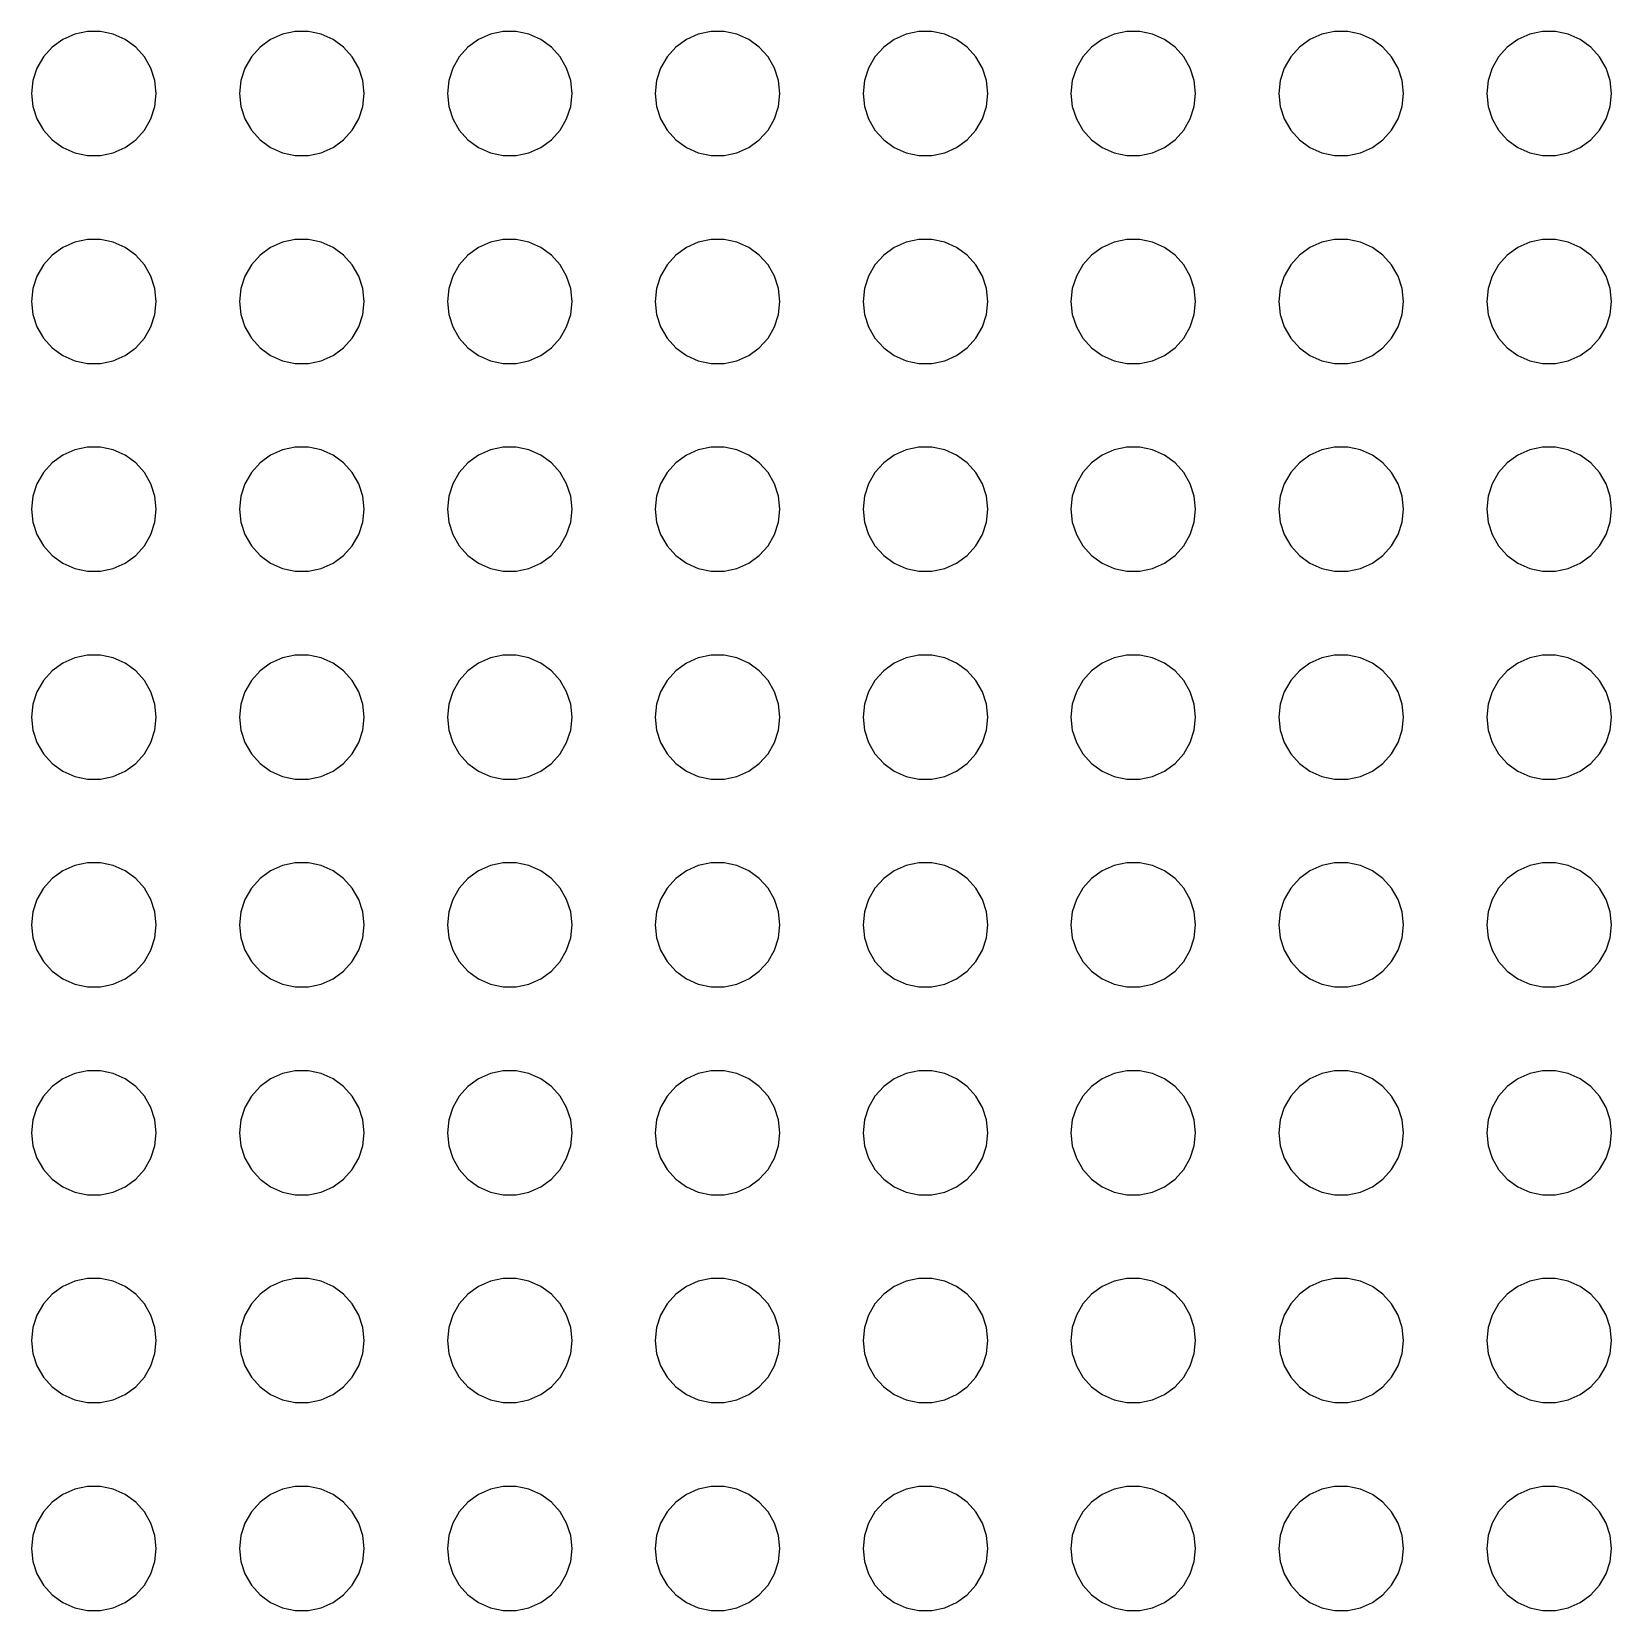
# Model space of a CAD drawing. Header units: metres. Extents: x 1.6 to 62.4, y 1.6 to 62.4.
import ezdxf

# ---------------------------------------------------------------- set-up
doc = ezdxf.new("R2010")
doc.units = ezdxf.units.M

msp = doc.modelspace()

# ---------------------------------------------------------------- linework, layer by layer
for p, q in [((2.79999, 62.0785), (2.39407, 61.7835)), ((3.25835, 62.2825), (2.79999, 62.0785)), ((3.74913, 62.3868), (3.25835, 62.2825)), ((4.25085, 62.3868), (3.74913, 62.3868)), ((4.74164, 62.2825), (4.25085, 62.3868)), ((5.2, 62.0785), (4.74164, 62.2825)), ((5.60591, 61.7835), (5.2, 62.0785)), ((10.8, 62.0785), (10.3941, 61.7835)), ((11.2583, 62.2825), (10.8, 62.0785)), ((11.7491, 62.3868), (11.2583, 62.2825)), ((12.2509, 62.3868), (11.7491, 62.3868)), ((12.7416, 62.2825), (12.2509, 62.3868)), ((13.2, 62.0785), (12.7416, 62.2825)), ((13.6059, 61.7835), (13.2, 62.0785)), ((18.8, 62.0785), (18.3941, 61.7835)), ((19.2583, 62.2825), (18.8, 62.0785)), ((19.7491, 62.3868), (19.2583, 62.2825)), ((20.2509, 62.3868), (19.7491, 62.3868)), ((20.7416, 62.2825), (20.2509, 62.3868)), ((21.2, 62.0785), (20.7416, 62.2825)), ((21.6059, 61.7835), (21.2, 62.0785)), ((26.8, 62.0785), (26.3941, 61.7835)), ((27.2583, 62.2825), (26.8, 62.0785)), ((27.7491, 62.3868), (27.2583, 62.2825)), ((28.2509, 62.3868), (27.7491, 62.3868)), ((28.7416, 62.2825), (28.2509, 62.3868)), ((29.2, 62.0785), (28.7416, 62.2825)), ((29.6059, 61.7835), (29.2, 62.0785)), ((34.8, 62.0785), (34.3941, 61.7835)), ((35.2583, 62.2825), (34.8, 62.0785)), ((35.7491, 62.3868), (35.2583, 62.2825)), ((36.2509, 62.3868), (35.7491, 62.3868)), ((36.7416, 62.2825), (36.2509, 62.3868)), ((37.2, 62.0785), (36.7416, 62.2825)), ((37.6059, 61.7835), (37.2, 62.0785)), ((42.8, 62.0785), (42.3941, 61.7835)), ((43.2583, 62.2825), (42.8, 62.0785)), ((43.7491, 62.3868), (43.2583, 62.2825)), ((44.2509, 62.3868), (43.7491, 62.3868)), ((44.7416, 62.2825), (44.2509, 62.3868)), ((45.2, 62.0785), (44.7416, 62.2825)), ((45.6059, 61.7835), (45.2, 62.0785)), ((50.8, 62.0785), (50.3941, 61.7835)), ((51.2583, 62.2825), (50.8, 62.0785)), ((51.7491, 62.3868), (51.2583, 62.2825)), ((52.2509, 62.3868), (51.7491, 62.3868)), ((52.7416, 62.2825), (52.2509, 62.3868)), ((53.2, 62.0785), (52.7416, 62.2825)), ((53.6059, 61.7835), (53.2, 62.0785)), ((58.8, 62.0785), (58.3941, 61.7835)), ((59.2583, 62.2825), (58.8, 62.0785)), ((59.7491, 62.3868), (59.2583, 62.2825)), ((60.2509, 62.3868), (59.7491, 62.3868)), ((60.7416, 62.2825), (60.2509, 62.3868)), ((61.2, 62.0785), (60.7416, 62.2825)), ((61.6059, 61.7835), (61.2, 62.0785)), ((2.05835, 61.4107), (1.80748, 60.9762)), ((2.39407, 61.7835), (2.05835, 61.4107)), ((5.94164, 61.4107), (5.60591, 61.7835)), ((6.1925, 60.9762), (5.94164, 61.4107)), ((10.0583, 61.4107), (9.80748, 60.9762)), ((10.3941, 61.7835), (10.0583, 61.4107)), ((13.9416, 61.4107), (13.6059, 61.7835)), ((14.1925, 60.9762), (13.9416, 61.4107)), ((18.0583, 61.4107), (17.8075, 60.9762)), ((18.3941, 61.7835), (18.0583, 61.4107)), ((21.9416, 61.4107), (21.6059, 61.7835)), ((22.1925, 60.9762), (21.9416, 61.4107)), ((26.0583, 61.4107), (25.8075, 60.9762)), ((26.3941, 61.7835), (26.0583, 61.4107)), ((29.9416, 61.4107), (29.6059, 61.7835)), ((30.1925, 60.9762), (29.9416, 61.4107)), ((34.0583, 61.4107), (33.8075, 60.9762)), ((34.3941, 61.7835), (34.0583, 61.4107)), ((37.9416, 61.4107), (37.6059, 61.7835)), ((38.1925, 60.9762), (37.9416, 61.4107)), ((42.0583, 61.4107), (41.8075, 60.9762)), ((42.3941, 61.7835), (42.0583, 61.4107)), ((45.9416, 61.4107), (45.6059, 61.7835)), ((46.1925, 60.9762), (45.9416, 61.4107)), ((50.0583, 61.4107), (49.8075, 60.9762)), ((50.3941, 61.7835), (50.0583, 61.4107)), ((53.9416, 61.4107), (53.6059, 61.7835)), ((54.1925, 60.9762), (53.9416, 61.4107)), ((58.0583, 61.4107), (57.8075, 60.9762)), ((58.3941, 61.7835), (58.0583, 61.4107)), ((61.9416, 61.4107), (61.6059, 61.7835)), ((62.1925, 60.9762), (61.9416, 61.4107)), ((1.80748, 60.9762), (1.65244, 60.499)), ((6.34755, 60.499), (6.1925, 60.9762)), ((9.80748, 60.9762), (9.65244, 60.499)), ((14.3475, 60.499), (14.1925, 60.9762)), ((17.8075, 60.9762), (17.6524, 60.499)), ((22.3475, 60.499), (22.1925, 60.9762)), ((25.8075, 60.9762), (25.6524, 60.499)), ((30.3475, 60.499), (30.1925, 60.9762)), ((33.8075, 60.9762), (33.6524, 60.499)), ((38.3475, 60.499), (38.1925, 60.9762)), ((41.8075, 60.9762), (41.6524, 60.499)), ((46.3475, 60.499), (46.1925, 60.9762)), ((49.8075, 60.9762), (49.6524, 60.499)), ((54.3475, 60.499), (54.1925, 60.9762)), ((57.8075, 60.9762), (57.6524, 60.499)), ((62.3475, 60.499), (62.1925, 60.9762)), ((1.65244, 60.499), (1.59999, 60)), ((6.39999, 60), (6.34755, 60.499)), ((9.65244, 60.499), (9.59999, 60)), ((14.4, 60), (14.3475, 60.499)), ((17.6524, 60.499), (17.6, 60)), ((22.4, 60), (22.3475, 60.499)), ((25.6524, 60.499), (25.6, 60)), ((30.4, 60), (30.3475, 60.499)), ((33.6524, 60.499), (33.6, 60)), ((38.4, 60), (38.3475, 60.499)), ((41.6524, 60.499), (41.6, 60)), ((46.4, 60), (46.3475, 60.499)), ((49.6524, 60.499), (49.6, 60)), ((54.4, 60), (54.3475, 60.499)), ((57.6524, 60.499), (57.6, 60)), ((62.4, 60), (62.3475, 60.499)), ((1.59999, 60), (1.65244, 59.501)), ((6.34755, 59.501), (6.39999, 60)), ((9.59999, 60), (9.65244, 59.501)), ((14.3475, 59.501), (14.4, 60)), ((17.6, 60), (17.6524, 59.501)), ((22.3475, 59.501), (22.4, 60)), ((25.6, 60), (25.6524, 59.501)), ((30.3475, 59.501), (30.4, 60)), ((33.6, 60), (33.6524, 59.501)), ((38.3475, 59.501), (38.4, 60)), ((41.6, 60), (41.6524, 59.501)), ((46.3475, 59.501), (46.4, 60)), ((49.6, 60), (49.6524, 59.501)), ((54.3475, 59.501), (54.4, 60)), ((57.6, 60), (57.6524, 59.501)), ((62.3475, 59.501), (62.4, 60)), ((1.65244, 59.501), (1.80748, 59.0238)), ((1.80748, 59.0238), (2.05835, 58.5893)), ((5.94164, 58.5893), (6.1925, 59.0238)), ((6.1925, 59.0238), (6.34755, 59.501)), ((9.65244, 59.501), (9.80748, 59.0238)), ((9.80748, 59.0238), (10.0583, 58.5893)), ((13.9416, 58.5893), (14.1925, 59.0238)), ((14.1925, 59.0238), (14.3475, 59.501)), ((17.6524, 59.501), (17.8075, 59.0238)), ((17.8075, 59.0238), (18.0583, 58.5893)), ((21.9416, 58.5893), (22.1925, 59.0238)), ((22.1925, 59.0238), (22.3475, 59.501)), ((25.6524, 59.501), (25.8075, 59.0238)), ((25.8075, 59.0238), (26.0583, 58.5893)), ((29.9416, 58.5893), (30.1925, 59.0238)), ((30.1925, 59.0238), (30.3475, 59.501)), ((33.6524, 59.501), (33.8075, 59.0238)), ((33.8075, 59.0238), (34.0583, 58.5893)), ((37.9416, 58.5893), (38.1925, 59.0238)), ((38.1925, 59.0238), (38.3475, 59.501)), ((41.6524, 59.501), (41.8075, 59.0238)), ((41.8075, 59.0238), (42.0583, 58.5893)), ((45.9416, 58.5893), (46.1925, 59.0238)), ((46.1925, 59.0238), (46.3475, 59.501)), ((49.6524, 59.501), (49.8075, 59.0238)), ((49.8075, 59.0238), (50.0583, 58.5893)), ((53.9416, 58.5893), (54.1925, 59.0238)), ((54.1925, 59.0238), (54.3475, 59.501)), ((57.6524, 59.501), (57.8075, 59.0238)), ((57.8075, 59.0238), (58.0583, 58.5893)), ((61.9416, 58.5893), (62.1925, 59.0238)), ((62.1925, 59.0238), (62.3475, 59.501)), ((2.05835, 58.5893), (2.39407, 58.2164)), ((5.60591, 58.2164), (5.94164, 58.5893)), ((10.0583, 58.5893), (10.3941, 58.2164)), ((13.6059, 58.2164), (13.9416, 58.5893)), ((18.0583, 58.5893), (18.3941, 58.2164)), ((21.6059, 58.2164), (21.9416, 58.5893)), ((26.0583, 58.5893), (26.3941, 58.2164)), ((29.6059, 58.2164), (29.9416, 58.5893)), ((34.0583, 58.5893), (34.3941, 58.2164)), ((37.6059, 58.2164), (37.9416, 58.5893)), ((42.0583, 58.5893), (42.3941, 58.2164)), ((45.6059, 58.2164), (45.9416, 58.5893)), ((50.0583, 58.5893), (50.3941, 58.2164)), ((53.6059, 58.2164), (53.9416, 58.5893)), ((58.0583, 58.5893), (58.3941, 58.2164)), ((61.6059, 58.2164), (61.9416, 58.5893)), ((2.39407, 58.2164), (2.79999, 57.9215)), ((2.79999, 57.9215), (3.25835, 57.7175)), ((4.74164, 57.7175), (5.2, 57.9215)), ((5.2, 57.9215), (5.60591, 58.2164)), ((10.3941, 58.2164), (10.8, 57.9215)), ((10.8, 57.9215), (11.2583, 57.7175)), ((12.7416, 57.7175), (13.2, 57.9215)), ((13.2, 57.9215), (13.6059, 58.2164)), ((18.3941, 58.2164), (18.8, 57.9215)), ((18.8, 57.9215), (19.2583, 57.7175)), ((20.7416, 57.7175), (21.2, 57.9215)), ((21.2, 57.9215), (21.6059, 58.2164)), ((26.3941, 58.2164), (26.8, 57.9215)), ((26.8, 57.9215), (27.2583, 57.7175)), ((28.7416, 57.7175), (29.2, 57.9215)), ((29.2, 57.9215), (29.6059, 58.2164)), ((34.3941, 58.2164), (34.8, 57.9215)), ((34.8, 57.9215), (35.2583, 57.7175)), ((36.7416, 57.7175), (37.2, 57.9215)), ((37.2, 57.9215), (37.6059, 58.2164)), ((42.3941, 58.2164), (42.8, 57.9215)), ((42.8, 57.9215), (43.2583, 57.7175)), ((44.7416, 57.7175), (45.2, 57.9215)), ((45.2, 57.9215), (45.6059, 58.2164)), ((50.3941, 58.2164), (50.8, 57.9215)), ((50.8, 57.9215), (51.2583, 57.7175)), ((52.7416, 57.7175), (53.2, 57.9215)), ((53.2, 57.9215), (53.6059, 58.2164)), ((58.3941, 58.2164), (58.8, 57.9215)), ((58.8, 57.9215), (59.2583, 57.7175)), ((60.7416, 57.7175), (61.2, 57.9215)), ((61.2, 57.9215), (61.6059, 58.2164)), ((3.25835, 57.7175), (3.74913, 57.6131)), ((3.74913, 57.6131), (4.25085, 57.6131)), ((4.25085, 57.6131), (4.74164, 57.7175)), ((11.2583, 57.7175), (11.7491, 57.6131)), ((11.7491, 57.6131), (12.2509, 57.6131)), ((12.2509, 57.6131), (12.7416, 57.7175)), ((19.2583, 57.7175), (19.7491, 57.6131)), ((19.7491, 57.6131), (20.2509, 57.6131)), ((20.2509, 57.6131), (20.7416, 57.7175)), ((27.2583, 57.7175), (27.7491, 57.6131)), ((27.7491, 57.6131), (28.2509, 57.6131)), ((28.2509, 57.6131), (28.7416, 57.7175)), ((35.2583, 57.7175), (35.7491, 57.6131)), ((35.7491, 57.6131), (36.2509, 57.6131)), ((36.2509, 57.6131), (36.7416, 57.7175)), ((43.2583, 57.7175), (43.7491, 57.6131)), ((43.7491, 57.6131), (44.2509, 57.6131)), ((44.2509, 57.6131), (44.7416, 57.7175)), ((51.2583, 57.7175), (51.7491, 57.6131)), ((51.7491, 57.6131), (52.2509, 57.6131)), ((52.2509, 57.6131), (52.7416, 57.7175)), ((59.2583, 57.7175), (59.7491, 57.6131)), ((59.7491, 57.6131), (60.2509, 57.6131)), ((60.2509, 57.6131), (60.7416, 57.7175)), ((3.25835, 54.2825), (2.79999, 54.0785)), ((3.74913, 54.3868), (3.25835, 54.2825)), ((4.25085, 54.3868), (3.74913, 54.3868)), ((4.74164, 54.2825), (4.25085, 54.3868)), ((5.2, 54.0785), (4.74164, 54.2825)), ((11.2583, 54.2825), (10.8, 54.0785)), ((11.7491, 54.3868), (11.2583, 54.2825)), ((12.2509, 54.3868), (11.7491, 54.3868)), ((12.7416, 54.2825), (12.2509, 54.3868)), ((13.2, 54.0785), (12.7416, 54.2825)), ((19.2583, 54.2825), (18.8, 54.0785)), ((19.7491, 54.3868), (19.2583, 54.2825)), ((20.2509, 54.3868), (19.7491, 54.3868)), ((20.7416, 54.2825), (20.2509, 54.3868)), ((21.2, 54.0785), (20.7416, 54.2825)), ((27.2583, 54.2825), (26.8, 54.0785)), ((27.7491, 54.3868), (27.2583, 54.2825)), ((28.2509, 54.3868), (27.7491, 54.3868)), ((28.7416, 54.2825), (28.2509, 54.3868)), ((29.2, 54.0785), (28.7416, 54.2825)), ((35.2583, 54.2825), (34.8, 54.0785)), ((35.7491, 54.3868), (35.2583, 54.2825)), ((36.2509, 54.3868), (35.7491, 54.3868)), ((36.7416, 54.2825), (36.2509, 54.3868)), ((37.2, 54.0785), (36.7416, 54.2825)), ((43.2583, 54.2825), (42.8, 54.0785)), ((43.7491, 54.3868), (43.2583, 54.2825)), ((44.2509, 54.3868), (43.7491, 54.3868)), ((44.7416, 54.2825), (44.2509, 54.3868)), ((45.2, 54.0785), (44.7416, 54.2825)), ((51.2583, 54.2825), (50.8, 54.0785)), ((51.7491, 54.3868), (51.2583, 54.2825)), ((52.2509, 54.3868), (51.7491, 54.3868)), ((52.7416, 54.2825), (52.2509, 54.3868)), ((53.2, 54.0785), (52.7416, 54.2825)), ((59.2583, 54.2825), (58.8, 54.0785)), ((59.7491, 54.3868), (59.2583, 54.2825)), ((60.2509, 54.3868), (59.7491, 54.3868)), ((60.7416, 54.2825), (60.2509, 54.3868)), ((61.2, 54.0785), (60.7416, 54.2825)), ((2.39407, 53.7835), (2.05835, 53.4107)), ((2.79999, 54.0785), (2.39407, 53.7835)), ((5.60591, 53.7835), (5.2, 54.0785)), ((5.94164, 53.4107), (5.60591, 53.7835)), ((10.3941, 53.7835), (10.0583, 53.4107)), ((10.8, 54.0785), (10.3941, 53.7835)), ((13.6059, 53.7835), (13.2, 54.0785)), ((13.9416, 53.4107), (13.6059, 53.7835)), ((18.3941, 53.7835), (18.0583, 53.4107)), ((18.8, 54.0785), (18.3941, 53.7835)), ((21.6059, 53.7835), (21.2, 54.0785)), ((21.9416, 53.4107), (21.6059, 53.7835)), ((26.3941, 53.7835), (26.0583, 53.4107)), ((26.8, 54.0785), (26.3941, 53.7835)), ((29.6059, 53.7835), (29.2, 54.0785)), ((29.9416, 53.4107), (29.6059, 53.7835)), ((34.3941, 53.7835), (34.0583, 53.4107)), ((34.8, 54.0785), (34.3941, 53.7835)), ((37.6059, 53.7835), (37.2, 54.0785)), ((37.9416, 53.4107), (37.6059, 53.7835)), ((42.3941, 53.7835), (42.0583, 53.4107)), ((42.8, 54.0785), (42.3941, 53.7835)), ((45.6059, 53.7835), (45.2, 54.0785)), ((45.9416, 53.4107), (45.6059, 53.7835)), ((50.3941, 53.7835), (50.0583, 53.4107)), ((50.8, 54.0785), (50.3941, 53.7835)), ((53.6059, 53.7835), (53.2, 54.0785)), ((53.9416, 53.4107), (53.6059, 53.7835)), ((58.3941, 53.7835), (58.0583, 53.4107)), ((58.8, 54.0785), (58.3941, 53.7835)), ((61.6059, 53.7835), (61.2, 54.0785)), ((61.9416, 53.4107), (61.6059, 53.7835)), ((1.80748, 52.9762), (1.65244, 52.499)), ((2.05835, 53.4107), (1.80748, 52.9762)), ((6.1925, 52.9762), (5.94164, 53.4107)), ((6.34755, 52.499), (6.1925, 52.9762)), ((9.80748, 52.9762), (9.65244, 52.499)), ((10.0583, 53.4107), (9.80748, 52.9762)), ((14.1925, 52.9762), (13.9416, 53.4107)), ((14.3475, 52.499), (14.1925, 52.9762)), ((17.8075, 52.9762), (17.6524, 52.499)), ((18.0583, 53.4107), (17.8075, 52.9762)), ((22.1925, 52.9762), (21.9416, 53.4107)), ((22.3475, 52.499), (22.1925, 52.9762)), ((25.8075, 52.9762), (25.6524, 52.499)), ((26.0583, 53.4107), (25.8075, 52.9762)), ((30.1925, 52.9762), (29.9416, 53.4107)), ((30.3475, 52.499), (30.1925, 52.9762)), ((33.8075, 52.9762), (33.6524, 52.499)), ((34.0583, 53.4107), (33.8075, 52.9762)), ((38.1925, 52.9762), (37.9416, 53.4107)), ((38.3475, 52.499), (38.1925, 52.9762)), ((41.8075, 52.9762), (41.6524, 52.499)), ((42.0583, 53.4107), (41.8075, 52.9762)), ((46.1925, 52.9762), (45.9416, 53.4107)), ((46.3475, 52.499), (46.1925, 52.9762)), ((49.8075, 52.9762), (49.6524, 52.499)), ((50.0583, 53.4107), (49.8075, 52.9762)), ((54.1925, 52.9762), (53.9416, 53.4107)), ((54.3475, 52.499), (54.1925, 52.9762)), ((57.8075, 52.9762), (57.6524, 52.499)), ((58.0583, 53.4107), (57.8075, 52.9762)), ((62.1925, 52.9762), (61.9416, 53.4107)), ((62.3475, 52.499), (62.1925, 52.9762)), ((1.65244, 52.499), (1.59999, 52)), ((6.39999, 52), (6.34755, 52.499)), ((9.65244, 52.499), (9.59999, 52)), ((14.4, 52), (14.3475, 52.499)), ((17.6524, 52.499), (17.6, 52)), ((22.4, 52), (22.3475, 52.499)), ((25.6524, 52.499), (25.6, 52)), ((30.4, 52), (30.3475, 52.499)), ((33.6524, 52.499), (33.6, 52)), ((38.4, 52), (38.3475, 52.499)), ((41.6524, 52.499), (41.6, 52)), ((46.4, 52), (46.3475, 52.499)), ((49.6524, 52.499), (49.6, 52)), ((54.4, 52), (54.3475, 52.499)), ((57.6524, 52.499), (57.6, 52)), ((62.4, 52), (62.3475, 52.499)), ((1.59999, 52), (1.65244, 51.501)), ((6.34755, 51.501), (6.39999, 52)), ((9.59999, 52), (9.65244, 51.501)), ((14.3475, 51.501), (14.4, 52)), ((17.6, 52), (17.6524, 51.501)), ((22.3475, 51.501), (22.4, 52)), ((25.6, 52), (25.6524, 51.501)), ((30.3475, 51.501), (30.4, 52)), ((33.6, 52), (33.6524, 51.501)), ((38.3475, 51.501), (38.4, 52)), ((41.6, 52), (41.6524, 51.501)), ((46.3475, 51.501), (46.4, 52)), ((49.6, 52), (49.6524, 51.501)), ((54.3475, 51.501), (54.4, 52)), ((57.6, 52), (57.6524, 51.501)), ((62.3475, 51.501), (62.4, 52)), ((1.65244, 51.501), (1.80748, 51.0238)), ((6.1925, 51.0238), (6.34755, 51.501)), ((9.65244, 51.501), (9.80748, 51.0238)), ((14.1925, 51.0238), (14.3475, 51.501)), ((17.6524, 51.501), (17.8075, 51.0238)), ((22.1925, 51.0238), (22.3475, 51.501)), ((25.6524, 51.501), (25.8075, 51.0238)), ((30.1925, 51.0238), (30.3475, 51.501)), ((33.6524, 51.501), (33.8075, 51.0238)), ((38.1925, 51.0238), (38.3475, 51.501)), ((41.6524, 51.501), (41.8075, 51.0238)), ((46.1925, 51.0238), (46.3475, 51.501)), ((49.6524, 51.501), (49.8075, 51.0238)), ((54.1925, 51.0238), (54.3475, 51.501)), ((57.6524, 51.501), (57.8075, 51.0238)), ((62.1925, 51.0238), (62.3475, 51.501)), ((1.80748, 51.0238), (2.05835, 50.5893)), ((2.05835, 50.5893), (2.39407, 50.2164)), ((5.60591, 50.2164), (5.94164, 50.5893)), ((5.94164, 50.5893), (6.1925, 51.0238)), ((9.80748, 51.0238), (10.0583, 50.5893)), ((10.0583, 50.5893), (10.3941, 50.2164)), ((13.6059, 50.2164), (13.9416, 50.5893)), ((13.9416, 50.5893), (14.1925, 51.0238)), ((17.8075, 51.0238), (18.0583, 50.5893)), ((18.0583, 50.5893), (18.3941, 50.2164)), ((21.6059, 50.2164), (21.9416, 50.5893)), ((21.9416, 50.5893), (22.1925, 51.0238)), ((25.8075, 51.0238), (26.0583, 50.5893)), ((26.0583, 50.5893), (26.3941, 50.2164)), ((29.6059, 50.2164), (29.9416, 50.5893)), ((29.9416, 50.5893), (30.1925, 51.0238)), ((33.8075, 51.0238), (34.0583, 50.5893)), ((34.0583, 50.5893), (34.3941, 50.2164)), ((37.6059, 50.2164), (37.9416, 50.5893)), ((37.9416, 50.5893), (38.1925, 51.0238)), ((41.8075, 51.0238), (42.0583, 50.5893)), ((42.0583, 50.5893), (42.3941, 50.2164)), ((45.6059, 50.2164), (45.9416, 50.5893)), ((45.9416, 50.5893), (46.1925, 51.0238)), ((49.8075, 51.0238), (50.0583, 50.5893)), ((50.0583, 50.5893), (50.3941, 50.2164)), ((53.6059, 50.2164), (53.9416, 50.5893)), ((53.9416, 50.5893), (54.1925, 51.0238)), ((57.8075, 51.0238), (58.0583, 50.5893)), ((58.0583, 50.5893), (58.3941, 50.2164)), ((61.6059, 50.2164), (61.9416, 50.5893)), ((61.9416, 50.5893), (62.1925, 51.0238)), ((2.39407, 50.2164), (2.79999, 49.9215)), ((2.79999, 49.9215), (3.25835, 49.7175)), ((4.74164, 49.7175), (5.2, 49.9215)), ((5.2, 49.9215), (5.60591, 50.2164)), ((10.3941, 50.2164), (10.8, 49.9215)), ((10.8, 49.9215), (11.2583, 49.7175)), ((12.7416, 49.7175), (13.2, 49.9215)), ((13.2, 49.9215), (13.6059, 50.2164)), ((18.3941, 50.2164), (18.8, 49.9215)), ((18.8, 49.9215), (19.2583, 49.7175)), ((20.7416, 49.7175), (21.2, 49.9215)), ((21.2, 49.9215), (21.6059, 50.2164)), ((26.3941, 50.2164), (26.8, 49.9215)), ((26.8, 49.9215), (27.2583, 49.7175)), ((28.7416, 49.7175), (29.2, 49.9215)), ((29.2, 49.9215), (29.6059, 50.2164)), ((34.3941, 50.2164), (34.8, 49.9215)), ((34.8, 49.9215), (35.2583, 49.7175)), ((36.7416, 49.7175), (37.2, 49.9215)), ((37.2, 49.9215), (37.6059, 50.2164)), ((42.3941, 50.2164), (42.8, 49.9215)), ((42.8, 49.9215), (43.2583, 49.7175)), ((44.7416, 49.7175), (45.2, 49.9215)), ((45.2, 49.9215), (45.6059, 50.2164)), ((50.3941, 50.2164), (50.8, 49.9215)), ((50.8, 49.9215), (51.2583, 49.7175)), ((52.7416, 49.7175), (53.2, 49.9215)), ((53.2, 49.9215), (53.6059, 50.2164)), ((58.3941, 50.2164), (58.8, 49.9215)), ((58.8, 49.9215), (59.2583, 49.7175)), ((60.7416, 49.7175), (61.2, 49.9215)), ((61.2, 49.9215), (61.6059, 50.2164)), ((3.25835, 49.7175), (3.74913, 49.6131)), ((3.74913, 49.6131), (4.25085, 49.6131)), ((4.25085, 49.6131), (4.74164, 49.7175)), ((11.2583, 49.7175), (11.7491, 49.6131)), ((11.7491, 49.6131), (12.2509, 49.6131)), ((12.2509, 49.6131), (12.7416, 49.7175)), ((19.2583, 49.7175), (19.7491, 49.6131)), ((19.7491, 49.6131), (20.2509, 49.6131)), ((20.2509, 49.6131), (20.7416, 49.7175)), ((27.2583, 49.7175), (27.7491, 49.6131)), ((27.7491, 49.6131), (28.2509, 49.6131)), ((28.2509, 49.6131), (28.7416, 49.7175)), ((35.2583, 49.7175), (35.7491, 49.6131)), ((35.7491, 49.6131), (36.2509, 49.6131)), ((36.2509, 49.6131), (36.7416, 49.7175)), ((43.2583, 49.7175), (43.7491, 49.6131)), ((43.7491, 49.6131), (44.2509, 49.6131)), ((44.2509, 49.6131), (44.7416, 49.7175)), ((51.2583, 49.7175), (51.7491, 49.6131)), ((51.7491, 49.6131), (52.2509, 49.6131)), ((52.2509, 49.6131), (52.7416, 49.7175)), ((59.2583, 49.7175), (59.7491, 49.6131)), ((59.7491, 49.6131), (60.2509, 49.6131)), ((60.2509, 49.6131), (60.7416, 49.7175)), ((3.25835, 46.2825), (2.79999, 46.0785)), ((3.74913, 46.3868), (3.25835, 46.2825)), ((4.25085, 46.3868), (3.74913, 46.3868)), ((4.74164, 46.2825), (4.25085, 46.3868)), ((5.2, 46.0785), (4.74164, 46.2825)), ((11.2583, 46.2825), (10.8, 46.0785)), ((11.7491, 46.3868), (11.2583, 46.2825)), ((12.2509, 46.3868), (11.7491, 46.3868)), ((12.7416, 46.2825), (12.2509, 46.3868)), ((13.2, 46.0785), (12.7416, 46.2825)), ((19.2583, 46.2825), (18.8, 46.0785)), ((19.7491, 46.3868), (19.2583, 46.2825)), ((20.2509, 46.3868), (19.7491, 46.3868)), ((20.7416, 46.2825), (20.2509, 46.3868)), ((21.2, 46.0785), (20.7416, 46.2825)), ((27.2583, 46.2825), (26.8, 46.0785)), ((27.7491, 46.3868), (27.2583, 46.2825)), ((28.2509, 46.3868), (27.7491, 46.3868)), ((28.7416, 46.2825), (28.2509, 46.3868)), ((29.2, 46.0785), (28.7416, 46.2825)), ((35.2583, 46.2825), (34.8, 46.0785)), ((35.7491, 46.3868), (35.2583, 46.2825)), ((36.2509, 46.3868), (35.7491, 46.3868)), ((36.7416, 46.2825), (36.2509, 46.3868)), ((37.2, 46.0785), (36.7416, 46.2825)), ((43.2583, 46.2825), (42.8, 46.0785)), ((43.7491, 46.3868), (43.2583, 46.2825)), ((44.2509, 46.3868), (43.7491, 46.3868)), ((44.7416, 46.2825), (44.2509, 46.3868)), ((45.2, 46.0785), (44.7416, 46.2825)), ((51.2583, 46.2825), (50.8, 46.0785)), ((51.7491, 46.3868), (51.2583, 46.2825)), ((52.2509, 46.3868), (51.7491, 46.3868)), ((52.7416, 46.2825), (52.2509, 46.3868)), ((53.2, 46.0785), (52.7416, 46.2825)), ((59.2583, 46.2825), (58.8, 46.0785)), ((59.7491, 46.3868), (59.2583, 46.2825)), ((60.2509, 46.3868), (59.7491, 46.3868)), ((60.7416, 46.2825), (60.2509, 46.3868)), ((61.2, 46.0785), (60.7416, 46.2825)), ((2.39407, 45.7835), (2.05835, 45.4107)), ((2.79999, 46.0785), (2.39407, 45.7835)), ((5.60591, 45.7835), (5.2, 46.0785)), ((5.94164, 45.4107), (5.60591, 45.7835)), ((10.3941, 45.7835), (10.0583, 45.4107)), ((10.8, 46.0785), (10.3941, 45.7835)), ((13.6059, 45.7835), (13.2, 46.0785)), ((13.9416, 45.4107), (13.6059, 45.7835)), ((18.3941, 45.7835), (18.0583, 45.4107)), ((18.8, 46.0785), (18.3941, 45.7835)), ((21.6059, 45.7835), (21.2, 46.0785)), ((21.9416, 45.4107), (21.6059, 45.7835)), ((26.3941, 45.7835), (26.0583, 45.4107)), ((26.8, 46.0785), (26.3941, 45.7835)), ((29.6059, 45.7835), (29.2, 46.0785)), ((29.9416, 45.4107), (29.6059, 45.7835)), ((34.3941, 45.7835), (34.0583, 45.4107)), ((34.8, 46.0785), (34.3941, 45.7835)), ((37.6059, 45.7835), (37.2, 46.0785)), ((37.9416, 45.4107), (37.6059, 45.7835)), ((42.3941, 45.7835), (42.0583, 45.4107)), ((42.8, 46.0785), (42.3941, 45.7835)), ((45.6059, 45.7835), (45.2, 46.0785)), ((45.9416, 45.4107), (45.6059, 45.7835)), ((50.3941, 45.7835), (50.0583, 45.4107)), ((50.8, 46.0785), (50.3941, 45.7835)), ((53.6059, 45.7835), (53.2, 46.0785)), ((53.9416, 45.4107), (53.6059, 45.7835)), ((58.3941, 45.7835), (58.0583, 45.4107)), ((58.8, 46.0785), (58.3941, 45.7835)), ((61.6059, 45.7835), (61.2, 46.0785)), ((61.9416, 45.4107), (61.6059, 45.7835)), ((2.05835, 45.4107), (1.80748, 44.9762)), ((6.1925, 44.9762), (5.94164, 45.4107)), ((10.0583, 45.4107), (9.80748, 44.9762)), ((14.1925, 44.9762), (13.9416, 45.4107)), ((18.0583, 45.4107), (17.8075, 44.9762)), ((22.1925, 44.9762), (21.9416, 45.4107)), ((26.0583, 45.4107), (25.8075, 44.9762)), ((30.1925, 44.9762), (29.9416, 45.4107)), ((34.0583, 45.4107), (33.8075, 44.9762)), ((38.1925, 44.9762), (37.9416, 45.4107)), ((42.0583, 45.4107), (41.8075, 44.9762)), ((46.1925, 44.9762), (45.9416, 45.4107)), ((50.0583, 45.4107), (49.8075, 44.9762)), ((54.1925, 44.9762), (53.9416, 45.4107)), ((58.0583, 45.4107), (57.8075, 44.9762)), ((62.1925, 44.9762), (61.9416, 45.4107)), ((1.65244, 44.499), (1.59999, 44)), ((1.80748, 44.9762), (1.65244, 44.499)), ((6.34755, 44.499), (6.1925, 44.9762)), ((6.39999, 44), (6.34755, 44.499)), ((9.65244, 44.499), (9.59999, 44)), ((9.80748, 44.9762), (9.65244, 44.499)), ((14.3475, 44.499), (14.1925, 44.9762)), ((14.4, 44), (14.3475, 44.499)), ((17.6524, 44.499), (17.6, 44)), ((17.8075, 44.9762), (17.6524, 44.499)), ((22.3475, 44.499), (22.1925, 44.9762)), ((22.4, 44), (22.3475, 44.499)), ((25.6524, 44.499), (25.6, 44)), ((25.8075, 44.9762), (25.6524, 44.499)), ((30.3475, 44.499), (30.1925, 44.9762)), ((30.4, 44), (30.3475, 44.499)), ((33.6524, 44.499), (33.6, 44)), ((33.8075, 44.9762), (33.6524, 44.499)), ((38.3475, 44.499), (38.1925, 44.9762)), ((38.4, 44), (38.3475, 44.499)), ((41.6524, 44.499), (41.6, 44)), ((41.8075, 44.9762), (41.6524, 44.499)), ((46.3475, 44.499), (46.1925, 44.9762)), ((46.4, 44), (46.3475, 44.499)), ((49.6524, 44.499), (49.6, 44)), ((49.8075, 44.9762), (49.6524, 44.499)), ((54.3475, 44.499), (54.1925, 44.9762)), ((54.4, 44), (54.3475, 44.499)), ((57.6524, 44.499), (57.6, 44)), ((57.8075, 44.9762), (57.6524, 44.499)), ((62.3475, 44.499), (62.1925, 44.9762)), ((62.4, 44), (62.3475, 44.499)), ((1.59999, 44), (1.65244, 43.501)), ((6.34755, 43.501), (6.39999, 44)), ((9.59999, 44), (9.65244, 43.501)), ((14.3475, 43.501), (14.4, 44)), ((17.6, 44), (17.6524, 43.501)), ((22.3475, 43.501), (22.4, 44)), ((25.6, 44), (25.6524, 43.501)), ((30.3475, 43.501), (30.4, 44)), ((33.6, 44), (33.6524, 43.501)), ((38.3475, 43.501), (38.4, 44)), ((41.6, 44), (41.6524, 43.501)), ((46.3475, 43.501), (46.4, 44)), ((49.6, 44), (49.6524, 43.501)), ((54.3475, 43.501), (54.4, 44)), ((57.6, 44), (57.6524, 43.501)), ((62.3475, 43.501), (62.4, 44)), ((1.65244, 43.501), (1.80748, 43.0238)), ((6.1925, 43.0238), (6.34755, 43.501)), ((9.65244, 43.501), (9.80748, 43.0238)), ((14.1925, 43.0238), (14.3475, 43.501)), ((17.6524, 43.501), (17.8075, 43.0238)), ((22.1925, 43.0238), (22.3475, 43.501)), ((25.6524, 43.501), (25.8075, 43.0238)), ((30.1925, 43.0238), (30.3475, 43.501)), ((33.6524, 43.501), (33.8075, 43.0238)), ((38.1925, 43.0238), (38.3475, 43.501)), ((41.6524, 43.501), (41.8075, 43.0238)), ((46.1925, 43.0238), (46.3475, 43.501)), ((49.6524, 43.501), (49.8075, 43.0238)), ((54.1925, 43.0238), (54.3475, 43.501)), ((57.6524, 43.501), (57.8075, 43.0238)), ((62.1925, 43.0238), (62.3475, 43.501)), ((1.80748, 43.0238), (2.05835, 42.5893)), ((2.05835, 42.5893), (2.39407, 42.2164)), ((5.60591, 42.2164), (5.94164, 42.5893)), ((5.94164, 42.5893), (6.1925, 43.0238)), ((9.80748, 43.0238), (10.0583, 42.5893)), ((10.0583, 42.5893), (10.3941, 42.2164)), ((13.6059, 42.2164), (13.9416, 42.5893)), ((13.9416, 42.5893), (14.1925, 43.0238)), ((17.8075, 43.0238), (18.0583, 42.5893)), ((18.0583, 42.5893), (18.3941, 42.2164)), ((21.6059, 42.2164), (21.9416, 42.5893)), ((21.9416, 42.5893), (22.1925, 43.0238)), ((25.8075, 43.0238), (26.0583, 42.5893)), ((26.0583, 42.5893), (26.3941, 42.2164)), ((29.6059, 42.2164), (29.9416, 42.5893)), ((29.9416, 42.5893), (30.1925, 43.0238)), ((33.8075, 43.0238), (34.0583, 42.5893)), ((34.0583, 42.5893), (34.3941, 42.2164)), ((37.6059, 42.2164), (37.9416, 42.5893)), ((37.9416, 42.5893), (38.1925, 43.0238)), ((41.8075, 43.0238), (42.0583, 42.5893)), ((42.0583, 42.5893), (42.3941, 42.2164)), ((45.6059, 42.2164), (45.9416, 42.5893)), ((45.9416, 42.5893), (46.1925, 43.0238)), ((49.8075, 43.0238), (50.0583, 42.5893)), ((50.0583, 42.5893), (50.3941, 42.2164)), ((53.6059, 42.2164), (53.9416, 42.5893)), ((53.9416, 42.5893), (54.1925, 43.0238)), ((57.8075, 43.0238), (58.0583, 42.5893)), ((58.0583, 42.5893), (58.3941, 42.2164)), ((61.6059, 42.2164), (61.9416, 42.5893)), ((61.9416, 42.5893), (62.1925, 43.0238)), ((2.39407, 42.2164), (2.79999, 41.9215)), ((5.2, 41.9215), (5.60591, 42.2164)), ((10.3941, 42.2164), (10.8, 41.9215)), ((13.2, 41.9215), (13.6059, 42.2164)), ((18.3941, 42.2164), (18.8, 41.9215)), ((21.2, 41.9215), (21.6059, 42.2164)), ((26.3941, 42.2164), (26.8, 41.9215)), ((29.2, 41.9215), (29.6059, 42.2164)), ((34.3941, 42.2164), (34.8, 41.9215)), ((37.2, 41.9215), (37.6059, 42.2164)), ((42.3941, 42.2164), (42.8, 41.9215)), ((45.2, 41.9215), (45.6059, 42.2164)), ((50.3941, 42.2164), (50.8, 41.9215)), ((53.2, 41.9215), (53.6059, 42.2164)), ((58.3941, 42.2164), (58.8, 41.9215)), ((61.2, 41.9215), (61.6059, 42.2164)), ((2.79999, 41.9215), (3.25835, 41.7175)), ((3.25835, 41.7175), (3.74913, 41.6131)), ((3.74913, 41.6131), (4.25085, 41.6131)), ((4.25085, 41.6131), (4.74164, 41.7175)), ((4.74164, 41.7175), (5.2, 41.9215)), ((10.8, 41.9215), (11.2583, 41.7175)), ((11.2583, 41.7175), (11.7491, 41.6131)), ((11.7491, 41.6131), (12.2509, 41.6131)), ((12.2509, 41.6131), (12.7416, 41.7175)), ((12.7416, 41.7175), (13.2, 41.9215)), ((18.8, 41.9215), (19.2583, 41.7175)), ((19.2583, 41.7175), (19.7491, 41.6131)), ((19.7491, 41.6131), (20.2509, 41.6131)), ((20.2509, 41.6131), (20.7416, 41.7175)), ((20.7416, 41.7175), (21.2, 41.9215)), ((26.8, 41.9215), (27.2583, 41.7175)), ((27.2583, 41.7175), (27.7491, 41.6131)), ((27.7491, 41.6131), (28.2509, 41.6131)), ((28.2509, 41.6131), (28.7416, 41.7175)), ((28.7416, 41.7175), (29.2, 41.9215)), ((34.8, 41.9215), (35.2583, 41.7175)), ((35.2583, 41.7175), (35.7491, 41.6131)), ((35.7491, 41.6131), (36.2509, 41.6131)), ((36.2509, 41.6131), (36.7416, 41.7175)), ((36.7416, 41.7175), (37.2, 41.9215)), ((42.8, 41.9215), (43.2583, 41.7175)), ((43.2583, 41.7175), (43.7491, 41.6131)), ((43.7491, 41.6131), (44.2509, 41.6131)), ((44.2509, 41.6131), (44.7416, 41.7175)), ((44.7416, 41.7175), (45.2, 41.9215)), ((50.8, 41.9215), (51.2583, 41.7175)), ((51.2583, 41.7175), (51.7491, 41.6131)), ((51.7491, 41.6131), (52.2509, 41.6131)), ((52.2509, 41.6131), (52.7416, 41.7175)), ((52.7416, 41.7175), (53.2, 41.9215)), ((58.8, 41.9215), (59.2583, 41.7175)), ((59.2583, 41.7175), (59.7491, 41.6131)), ((59.7491, 41.6131), (60.2509, 41.6131)), ((60.2509, 41.6131), (60.7416, 41.7175)), ((60.7416, 41.7175), (61.2, 41.9215)), ((3.74913, 38.3868), (3.25835, 38.2825)), ((4.25085, 38.3868), (3.74913, 38.3868)), ((4.74164, 38.2825), (4.25085, 38.3868)), ((11.7491, 38.3868), (11.2583, 38.2825)), ((12.2509, 38.3868), (11.7491, 38.3868)), ((12.7416, 38.2825), (12.2509, 38.3868)), ((19.7491, 38.3868), (19.2583, 38.2825)), ((20.2509, 38.3868), (19.7491, 38.3868)), ((20.7416, 38.2825), (20.2509, 38.3868)), ((27.7491, 38.3868), (27.2583, 38.2825)), ((28.2509, 38.3868), (27.7491, 38.3868)), ((28.7416, 38.2825), (28.2509, 38.3868)), ((35.7491, 38.3868), (35.2583, 38.2825)), ((36.2509, 38.3868), (35.7491, 38.3868)), ((36.7416, 38.2825), (36.2509, 38.3868)), ((43.7491, 38.3868), (43.2583, 38.2825)), ((44.2509, 38.3868), (43.7491, 38.3868)), ((44.7416, 38.2825), (44.2509, 38.3868)), ((51.7491, 38.3868), (51.2583, 38.2825)), ((52.2509, 38.3868), (51.7491, 38.3868)), ((52.7416, 38.2825), (52.2509, 38.3868)), ((59.7491, 38.3868), (59.2583, 38.2825)), ((60.2509, 38.3868), (59.7491, 38.3868)), ((60.7416, 38.2825), (60.2509, 38.3868)), ((2.39407, 37.7835), (2.05835, 37.4107)), ((2.79999, 38.0785), (2.39407, 37.7835)), ((3.25835, 38.2825), (2.79999, 38.0785)), ((5.2, 38.0785), (4.74164, 38.2825)), ((5.60591, 37.7835), (5.2, 38.0785)), ((5.94164, 37.4107), (5.60591, 37.7835)), ((10.3941, 37.7835), (10.0583, 37.4107)), ((10.8, 38.0785), (10.3941, 37.7835)), ((11.2583, 38.2825), (10.8, 38.0785)), ((13.2, 38.0785), (12.7416, 38.2825)), ((13.6059, 37.7835), (13.2, 38.0785)), ((13.9416, 37.4107), (13.6059, 37.7835)), ((18.3941, 37.7835), (18.0583, 37.4107)), ((18.8, 38.0785), (18.3941, 37.7835)), ((19.2583, 38.2825), (18.8, 38.0785)), ((21.2, 38.0785), (20.7416, 38.2825)), ((21.6059, 37.7835), (21.2, 38.0785)), ((21.9416, 37.4107), (21.6059, 37.7835)), ((26.3941, 37.7835), (26.0583, 37.4107)), ((26.8, 38.0785), (26.3941, 37.7835)), ((27.2583, 38.2825), (26.8, 38.0785)), ((29.2, 38.0785), (28.7416, 38.2825)), ((29.6059, 37.7835), (29.2, 38.0785)), ((29.9416, 37.4107), (29.6059, 37.7835)), ((34.3941, 37.7835), (34.0583, 37.4107)), ((34.8, 38.0785), (34.3941, 37.7835)), ((35.2583, 38.2825), (34.8, 38.0785)), ((37.2, 38.0785), (36.7416, 38.2825)), ((37.6059, 37.7835), (37.2, 38.0785)), ((37.9416, 37.4107), (37.6059, 37.7835)), ((42.3941, 37.7835), (42.0583, 37.4107)), ((42.8, 38.0785), (42.3941, 37.7835)), ((43.2583, 38.2825), (42.8, 38.0785)), ((45.2, 38.0785), (44.7416, 38.2825)), ((45.6059, 37.7835), (45.2, 38.0785)), ((45.9416, 37.4107), (45.6059, 37.7835)), ((50.3941, 37.7835), (50.0583, 37.4107)), ((50.8, 38.0785), (50.3941, 37.7835)), ((51.2583, 38.2825), (50.8, 38.0785)), ((53.2, 38.0785), (52.7416, 38.2825)), ((53.6059, 37.7835), (53.2, 38.0785)), ((53.9416, 37.4107), (53.6059, 37.7835)), ((58.3941, 37.7835), (58.0583, 37.4107)), ((58.8, 38.0785), (58.3941, 37.7835)), ((59.2583, 38.2825), (58.8, 38.0785)), ((61.2, 38.0785), (60.7416, 38.2825)), ((61.6059, 37.7835), (61.2, 38.0785)), ((61.9416, 37.4107), (61.6059, 37.7835)), ((2.05835, 37.4107), (1.80748, 36.9762)), ((6.1925, 36.9762), (5.94164, 37.4107)), ((10.0583, 37.4107), (9.80748, 36.9762)), ((14.1925, 36.9762), (13.9416, 37.4107)), ((18.0583, 37.4107), (17.8075, 36.9762)), ((22.1925, 36.9762), (21.9416, 37.4107)), ((26.0583, 37.4107), (25.8075, 36.9762)), ((30.1925, 36.9762), (29.9416, 37.4107)), ((34.0583, 37.4107), (33.8075, 36.9762)), ((38.1925, 36.9762), (37.9416, 37.4107)), ((42.0583, 37.4107), (41.8075, 36.9762)), ((46.1925, 36.9762), (45.9416, 37.4107)), ((50.0583, 37.4107), (49.8075, 36.9762)), ((54.1925, 36.9762), (53.9416, 37.4107)), ((58.0583, 37.4107), (57.8075, 36.9762)), ((62.1925, 36.9762), (61.9416, 37.4107)), ((1.65244, 36.499), (1.59999, 36)), ((1.80748, 36.9762), (1.65244, 36.499)), ((6.34755, 36.499), (6.1925, 36.9762)), ((6.39999, 36), (6.34755, 36.499)), ((9.65244, 36.499), (9.59999, 36)), ((9.80748, 36.9762), (9.65244, 36.499)), ((14.3475, 36.499), (14.1925, 36.9762)), ((14.4, 36), (14.3475, 36.499)), ((17.6524, 36.499), (17.6, 36)), ((17.8075, 36.9762), (17.6524, 36.499)), ((22.3475, 36.499), (22.1925, 36.9762)), ((22.4, 36), (22.3475, 36.499)), ((25.6524, 36.499), (25.6, 36)), ((25.8075, 36.9762), (25.6524, 36.499)), ((30.3475, 36.499), (30.1925, 36.9762)), ((30.4, 36), (30.3475, 36.499)), ((33.6524, 36.499), (33.6, 36)), ((33.8075, 36.9762), (33.6524, 36.499)), ((38.3475, 36.499), (38.1925, 36.9762)), ((38.4, 36), (38.3475, 36.499)), ((41.6524, 36.499), (41.6, 36)), ((41.8075, 36.9762), (41.6524, 36.499)), ((46.3475, 36.499), (46.1925, 36.9762)), ((46.4, 36), (46.3475, 36.499)), ((49.6524, 36.499), (49.6, 36)), ((49.8075, 36.9762), (49.6524, 36.499)), ((54.3475, 36.499), (54.1925, 36.9762)), ((54.4, 36), (54.3475, 36.499)), ((57.6524, 36.499), (57.6, 36)), ((57.8075, 36.9762), (57.6524, 36.499)), ((62.3475, 36.499), (62.1925, 36.9762)), ((62.4, 36), (62.3475, 36.499)), ((1.59999, 36), (1.65244, 35.501)), ((6.34755, 35.501), (6.39999, 36)), ((9.59999, 36), (9.65244, 35.501)), ((14.3475, 35.501), (14.4, 36)), ((17.6, 36), (17.6524, 35.501)), ((22.3475, 35.501), (22.4, 36)), ((25.6, 36), (25.6524, 35.501)), ((30.3475, 35.501), (30.4, 36)), ((33.6, 36), (33.6524, 35.501)), ((38.3475, 35.501), (38.4, 36)), ((41.6, 36), (41.6524, 35.501)), ((46.3475, 35.501), (46.4, 36)), ((49.6, 36), (49.6524, 35.501)), ((54.3475, 35.501), (54.4, 36)), ((57.6, 36), (57.6524, 35.501)), ((62.3475, 35.501), (62.4, 36)), ((1.65244, 35.501), (1.80748, 35.0238)), ((6.1925, 35.0238), (6.34755, 35.501)), ((9.65244, 35.501), (9.80748, 35.0238)), ((14.1925, 35.0238), (14.3475, 35.501)), ((17.6524, 35.501), (17.8075, 35.0238)), ((22.1925, 35.0238), (22.3475, 35.501)), ((25.6524, 35.501), (25.8075, 35.0238)), ((30.1925, 35.0238), (30.3475, 35.501)), ((33.6524, 35.501), (33.8075, 35.0238)), ((38.1925, 35.0238), (38.3475, 35.501)), ((41.6524, 35.501), (41.8075, 35.0238)), ((46.1925, 35.0238), (46.3475, 35.501)), ((49.6524, 35.501), (49.8075, 35.0238)), ((54.1925, 35.0238), (54.3475, 35.501)), ((57.6524, 35.501), (57.8075, 35.0238)), ((62.1925, 35.0238), (62.3475, 35.501)), ((1.80748, 35.0238), (2.05835, 34.5893)), ((5.94164, 34.5893), (6.1925, 35.0238)), ((9.80748, 35.0238), (10.0583, 34.5893)), ((13.9416, 34.5893), (14.1925, 35.0238)), ((17.8075, 35.0238), (18.0583, 34.5893)), ((21.9416, 34.5893), (22.1925, 35.0238)), ((25.8075, 35.0238), (26.0583, 34.5893)), ((29.9416, 34.5893), (30.1925, 35.0238)), ((33.8075, 35.0238), (34.0583, 34.5893)), ((37.9416, 34.5893), (38.1925, 35.0238)), ((41.8075, 35.0238), (42.0583, 34.5893)), ((45.9416, 34.5893), (46.1925, 35.0238)), ((49.8075, 35.0238), (50.0583, 34.5893)), ((53.9416, 34.5893), (54.1925, 35.0238)), ((57.8075, 35.0238), (58.0583, 34.5893)), ((61.9416, 34.5893), (62.1925, 35.0238)), ((2.05835, 34.5893), (2.39407, 34.2164)), ((2.39407, 34.2164), (2.79999, 33.9215)), ((5.2, 33.9215), (5.60591, 34.2164)), ((5.60591, 34.2164), (5.94164, 34.5893)), ((10.0583, 34.5893), (10.3941, 34.2164)), ((10.3941, 34.2164), (10.8, 33.9215)), ((13.2, 33.9215), (13.6059, 34.2164)), ((13.6059, 34.2164), (13.9416, 34.5893)), ((18.0583, 34.5893), (18.3941, 34.2164)), ((18.3941, 34.2164), (18.8, 33.9215)), ((21.2, 33.9215), (21.6059, 34.2164)), ((21.6059, 34.2164), (21.9416, 34.5893)), ((26.0583, 34.5893), (26.3941, 34.2164)), ((26.3941, 34.2164), (26.8, 33.9215)), ((29.2, 33.9215), (29.6059, 34.2164)), ((29.6059, 34.2164), (29.9416, 34.5893)), ((34.0583, 34.5893), (34.3941, 34.2164)), ((34.3941, 34.2164), (34.8, 33.9215)), ((37.2, 33.9215), (37.6059, 34.2164)), ((37.6059, 34.2164), (37.9416, 34.5893)), ((42.0583, 34.5893), (42.3941, 34.2164)), ((42.3941, 34.2164), (42.8, 33.9215)), ((45.2, 33.9215), (45.6059, 34.2164)), ((45.6059, 34.2164), (45.9416, 34.5893)), ((50.0583, 34.5893), (50.3941, 34.2164)), ((50.3941, 34.2164), (50.8, 33.9215)), ((53.2, 33.9215), (53.6059, 34.2164)), ((53.6059, 34.2164), (53.9416, 34.5893)), ((58.0583, 34.5893), (58.3941, 34.2164)), ((58.3941, 34.2164), (58.8, 33.9215)), ((61.2, 33.9215), (61.6059, 34.2164)), ((61.6059, 34.2164), (61.9416, 34.5893)), ((2.79999, 33.9215), (3.25835, 33.7175)), ((3.25835, 33.7175), (3.74913, 33.6131)), ((3.74913, 33.6131), (4.25085, 33.6131)), ((4.25085, 33.6131), (4.74164, 33.7175)), ((4.74164, 33.7175), (5.2, 33.9215)), ((10.8, 33.9215), (11.2583, 33.7175)), ((11.2583, 33.7175), (11.7491, 33.6131)), ((11.7491, 33.6131), (12.2509, 33.6131)), ((12.2509, 33.6131), (12.7416, 33.7175)), ((12.7416, 33.7175), (13.2, 33.9215)), ((18.8, 33.9215), (19.2583, 33.7175)), ((19.2583, 33.7175), (19.7491, 33.6131)), ((19.7491, 33.6131), (20.2509, 33.6131)), ((20.2509, 33.6131), (20.7416, 33.7175)), ((20.7416, 33.7175), (21.2, 33.9215)), ((26.8, 33.9215), (27.2583, 33.7175)), ((27.2583, 33.7175), (27.7491, 33.6131)), ((27.7491, 33.6131), (28.2509, 33.6131)), ((28.2509, 33.6131), (28.7416, 33.7175)), ((28.7416, 33.7175), (29.2, 33.9215)), ((34.8, 33.9215), (35.2583, 33.7175)), ((35.2583, 33.7175), (35.7491, 33.6131)), ((35.7491, 33.6131), (36.2509, 33.6131)), ((36.2509, 33.6131), (36.7416, 33.7175)), ((36.7416, 33.7175), (37.2, 33.9215)), ((42.8, 33.9215), (43.2583, 33.7175)), ((43.2583, 33.7175), (43.7491, 33.6131)), ((43.7491, 33.6131), (44.2509, 33.6131)), ((44.2509, 33.6131), (44.7416, 33.7175)), ((44.7416, 33.7175), (45.2, 33.9215)), ((50.8, 33.9215), (51.2583, 33.7175)), ((51.2583, 33.7175), (51.7491, 33.6131)), ((51.7491, 33.6131), (52.2509, 33.6131)), ((52.2509, 33.6131), (52.7416, 33.7175)), ((52.7416, 33.7175), (53.2, 33.9215)), ((58.8, 33.9215), (59.2583, 33.7175)), ((59.2583, 33.7175), (59.7491, 33.6131)), ((59.7491, 33.6131), (60.2509, 33.6131)), ((60.2509, 33.6131), (60.7416, 33.7175)), ((60.7416, 33.7175), (61.2, 33.9215)), ((2.79999, 30.0785), (2.39407, 29.7835)), ((3.25835, 30.2825), (2.79999, 30.0785)), ((3.74913, 30.3868), (3.25835, 30.2825)), ((4.25085, 30.3868), (3.74913, 30.3868)), ((4.74164, 30.2825), (4.25085, 30.3868)), ((5.2, 30.0785), (4.74164, 30.2825)), ((5.60591, 29.7835), (5.2, 30.0785)), ((10.8, 30.0785), (10.3941, 29.7835)), ((11.2583, 30.2825), (10.8, 30.0785)), ((11.7491, 30.3868), (11.2583, 30.2825)), ((12.2509, 30.3868), (11.7491, 30.3868)), ((12.7416, 30.2825), (12.2509, 30.3868)), ((13.2, 30.0785), (12.7416, 30.2825)), ((13.6059, 29.7835), (13.2, 30.0785)), ((18.8, 30.0785), (18.3941, 29.7835)), ((19.2583, 30.2825), (18.8, 30.0785)), ((19.7491, 30.3868), (19.2583, 30.2825)), ((20.2509, 30.3868), (19.7491, 30.3868)), ((20.7416, 30.2825), (20.2509, 30.3868)), ((21.2, 30.0785), (20.7416, 30.2825)), ((21.6059, 29.7835), (21.2, 30.0785)), ((26.8, 30.0785), (26.3941, 29.7835)), ((27.2583, 30.2825), (26.8, 30.0785)), ((27.7491, 30.3868), (27.2583, 30.2825)), ((28.2509, 30.3868), (27.7491, 30.3868)), ((28.7416, 30.2825), (28.2509, 30.3868)), ((29.2, 30.0785), (28.7416, 30.2825)), ((29.6059, 29.7835), (29.2, 30.0785)), ((34.8, 30.0785), (34.3941, 29.7835)), ((35.2583, 30.2825), (34.8, 30.0785)), ((35.7491, 30.3868), (35.2583, 30.2825)), ((36.2509, 30.3868), (35.7491, 30.3868)), ((36.7416, 30.2825), (36.2509, 30.3868)), ((37.2, 30.0785), (36.7416, 30.2825)), ((37.6059, 29.7835), (37.2, 30.0785)), ((42.8, 30.0785), (42.3941, 29.7835)), ((43.2583, 30.2825), (42.8, 30.0785)), ((43.7491, 30.3868), (43.2583, 30.2825)), ((44.2509, 30.3868), (43.7491, 30.3868)), ((44.7416, 30.2825), (44.2509, 30.3868)), ((45.2, 30.0785), (44.7416, 30.2825)), ((45.6059, 29.7835), (45.2, 30.0785)), ((50.8, 30.0785), (50.3941, 29.7835)), ((51.2583, 30.2825), (50.8, 30.0785)), ((51.7491, 30.3868), (51.2583, 30.2825)), ((52.2509, 30.3868), (51.7491, 30.3868)), ((52.7416, 30.2825), (52.2509, 30.3868)), ((53.2, 30.0785), (52.7416, 30.2825)), ((53.6059, 29.7835), (53.2, 30.0785)), ((58.8, 30.0785), (58.3941, 29.7835)), ((59.2583, 30.2825), (58.8, 30.0785)), ((59.7491, 30.3868), (59.2583, 30.2825)), ((60.2509, 30.3868), (59.7491, 30.3868)), ((60.7416, 30.2825), (60.2509, 30.3868)), ((61.2, 30.0785), (60.7416, 30.2825)), ((61.6059, 29.7835), (61.2, 30.0785)), ((2.05835, 29.4107), (1.80748, 28.9762)), ((2.39407, 29.7835), (2.05835, 29.4107)), ((5.94164, 29.4107), (5.60591, 29.7835)), ((6.1925, 28.9762), (5.94164, 29.4107)), ((10.0583, 29.4107), (9.80748, 28.9762)), ((10.3941, 29.7835), (10.0583, 29.4107)), ((13.9416, 29.4107), (13.6059, 29.7835)), ((14.1925, 28.9762), (13.9416, 29.4107)), ((18.0583, 29.4107), (17.8075, 28.9762)), ((18.3941, 29.7835), (18.0583, 29.4107)), ((21.9416, 29.4107), (21.6059, 29.7835)), ((22.1925, 28.9762), (21.9416, 29.4107)), ((26.0583, 29.4107), (25.8075, 28.9762)), ((26.3941, 29.7835), (26.0583, 29.4107)), ((29.9416, 29.4107), (29.6059, 29.7835)), ((30.1925, 28.9762), (29.9416, 29.4107)), ((34.0583, 29.4107), (33.8075, 28.9762)), ((34.3941, 29.7835), (34.0583, 29.4107)), ((37.9416, 29.4107), (37.6059, 29.7835)), ((38.1925, 28.9762), (37.9416, 29.4107)), ((42.0583, 29.4107), (41.8075, 28.9762)), ((42.3941, 29.7835), (42.0583, 29.4107)), ((45.9416, 29.4107), (45.6059, 29.7835)), ((46.1925, 28.9762), (45.9416, 29.4107)), ((50.0583, 29.4107), (49.8075, 28.9762)), ((50.3941, 29.7835), (50.0583, 29.4107)), ((53.9416, 29.4107), (53.6059, 29.7835)), ((54.1925, 28.9762), (53.9416, 29.4107)), ((58.0583, 29.4107), (57.8075, 28.9762)), ((58.3941, 29.7835), (58.0583, 29.4107)), ((61.9416, 29.4107), (61.6059, 29.7835)), ((62.1925, 28.9762), (61.9416, 29.4107)), ((1.80748, 28.9762), (1.65244, 28.499)), ((6.34755, 28.499), (6.1925, 28.9762)), ((9.80748, 28.9762), (9.65244, 28.499)), ((14.3475, 28.499), (14.1925, 28.9762)), ((17.8075, 28.9762), (17.6524, 28.499)), ((22.3475, 28.499), (22.1925, 28.9762)), ((25.8075, 28.9762), (25.6524, 28.499)), ((30.3475, 28.499), (30.1925, 28.9762)), ((33.8075, 28.9762), (33.6524, 28.499)), ((38.3475, 28.499), (38.1925, 28.9762)), ((41.8075, 28.9762), (41.6524, 28.499)), ((46.3475, 28.499), (46.1925, 28.9762)), ((49.8075, 28.9762), (49.6524, 28.499)), ((54.3475, 28.499), (54.1925, 28.9762)), ((57.8075, 28.9762), (57.6524, 28.499)), ((62.3475, 28.499), (62.1925, 28.9762)), ((1.65244, 28.499), (1.59999, 28)), ((1.59999, 28), (1.65244, 27.501)), ((6.39999, 28), (6.34755, 28.499)), ((6.34755, 27.501), (6.39999, 28)), ((9.65244, 28.499), (9.59999, 28)), ((9.59999, 28), (9.65244, 27.501)), ((14.4, 28), (14.3475, 28.499)), ((14.3475, 27.501), (14.4, 28)), ((17.6524, 28.499), (17.6, 28)), ((17.6, 28), (17.6524, 27.501)), ((22.4, 28), (22.3475, 28.499)), ((22.3475, 27.501), (22.4, 28)), ((25.6524, 28.499), (25.6, 28)), ((25.6, 28), (25.6524, 27.501)), ((30.4, 28), (30.3475, 28.499)), ((30.3475, 27.501), (30.4, 28)), ((33.6524, 28.499), (33.6, 28)), ((33.6, 28), (33.6524, 27.501)), ((38.4, 28), (38.3475, 28.499)), ((38.3475, 27.501), (38.4, 28)), ((41.6524, 28.499), (41.6, 28)), ((41.6, 28), (41.6524, 27.501)), ((46.4, 28), (46.3475, 28.499)), ((46.3475, 27.501), (46.4, 28)), ((49.6524, 28.499), (49.6, 28)), ((49.6, 28), (49.6524, 27.501)), ((54.4, 28), (54.3475, 28.499)), ((54.3475, 27.501), (54.4, 28)), ((57.6524, 28.499), (57.6, 28)), ((57.6, 28), (57.6524, 27.501)), ((62.4, 28), (62.3475, 28.499)), ((62.3475, 27.501), (62.4, 28)), ((1.65244, 27.501), (1.80748, 27.0238)), ((6.1925, 27.0238), (6.34755, 27.501)), ((9.65244, 27.501), (9.80748, 27.0238)), ((14.1925, 27.0238), (14.3475, 27.501)), ((17.6524, 27.501), (17.8075, 27.0238)), ((22.1925, 27.0238), (22.3475, 27.501)), ((25.6524, 27.501), (25.8075, 27.0238)), ((30.1925, 27.0238), (30.3475, 27.501)), ((33.6524, 27.501), (33.8075, 27.0238)), ((38.1925, 27.0238), (38.3475, 27.501)), ((41.6524, 27.501), (41.8075, 27.0238)), ((46.1925, 27.0238), (46.3475, 27.501)), ((49.6524, 27.501), (49.8075, 27.0238)), ((54.1925, 27.0238), (54.3475, 27.501)), ((57.6524, 27.501), (57.8075, 27.0238)), ((62.1925, 27.0238), (62.3475, 27.501)), ((1.80748, 27.0238), (2.05835, 26.5893)), ((5.94164, 26.5893), (6.1925, 27.0238)), ((9.80748, 27.0238), (10.0583, 26.5893)), ((13.9416, 26.5893), (14.1925, 27.0238)), ((17.8075, 27.0238), (18.0583, 26.5893)), ((21.9416, 26.5893), (22.1925, 27.0238)), ((25.8075, 27.0238), (26.0583, 26.5893)), ((29.9416, 26.5893), (30.1925, 27.0238)), ((33.8075, 27.0238), (34.0583, 26.5893)), ((37.9416, 26.5893), (38.1925, 27.0238)), ((41.8075, 27.0238), (42.0583, 26.5893)), ((45.9416, 26.5893), (46.1925, 27.0238)), ((49.8075, 27.0238), (50.0583, 26.5893)), ((53.9416, 26.5893), (54.1925, 27.0238)), ((57.8075, 27.0238), (58.0583, 26.5893)), ((61.9416, 26.5893), (62.1925, 27.0238)), ((2.05835, 26.5893), (2.39407, 26.2164)), ((2.39407, 26.2164), (2.79999, 25.9215)), ((5.2, 25.9215), (5.60591, 26.2164)), ((5.60591, 26.2164), (5.94164, 26.5893)), ((10.0583, 26.5893), (10.3941, 26.2164)), ((10.3941, 26.2164), (10.8, 25.9215)), ((13.2, 25.9215), (13.6059, 26.2164)), ((13.6059, 26.2164), (13.9416, 26.5893)), ((18.0583, 26.5893), (18.3941, 26.2164)), ((18.3941, 26.2164), (18.8, 25.9215)), ((21.2, 25.9215), (21.6059, 26.2164)), ((21.6059, 26.2164), (21.9416, 26.5893)), ((26.0583, 26.5893), (26.3941, 26.2164)), ((26.3941, 26.2164), (26.8, 25.9215)), ((29.2, 25.9215), (29.6059, 26.2164)), ((29.6059, 26.2164), (29.9416, 26.5893)), ((34.0583, 26.5893), (34.3941, 26.2164)), ((34.3941, 26.2164), (34.8, 25.9215)), ((37.2, 25.9215), (37.6059, 26.2164)), ((37.6059, 26.2164), (37.9416, 26.5893)), ((42.0583, 26.5893), (42.3941, 26.2164)), ((42.3941, 26.2164), (42.8, 25.9215)), ((45.2, 25.9215), (45.6059, 26.2164)), ((45.6059, 26.2164), (45.9416, 26.5893)), ((50.0583, 26.5893), (50.3941, 26.2164)), ((50.3941, 26.2164), (50.8, 25.9215)), ((53.2, 25.9215), (53.6059, 26.2164)), ((53.6059, 26.2164), (53.9416, 26.5893)), ((58.0583, 26.5893), (58.3941, 26.2164)), ((58.3941, 26.2164), (58.8, 25.9215)), ((61.2, 25.9215), (61.6059, 26.2164)), ((61.6059, 26.2164), (61.9416, 26.5893)), ((2.79999, 25.9215), (3.25835, 25.7175)), ((3.25835, 25.7175), (3.74913, 25.6131)), ((3.74913, 25.6131), (4.25085, 25.6131)), ((4.25085, 25.6131), (4.74164, 25.7175)), ((4.74164, 25.7175), (5.2, 25.9215)), ((10.8, 25.9215), (11.2583, 25.7175)), ((11.2583, 25.7175), (11.7491, 25.6131)), ((11.7491, 25.6131), (12.2509, 25.6131)), ((12.2509, 25.6131), (12.7416, 25.7175)), ((12.7416, 25.7175), (13.2, 25.9215)), ((18.8, 25.9215), (19.2583, 25.7175)), ((19.2583, 25.7175), (19.7491, 25.6131)), ((19.7491, 25.6131), (20.2509, 25.6131)), ((20.2509, 25.6131), (20.7416, 25.7175)), ((20.7416, 25.7175), (21.2, 25.9215)), ((26.8, 25.9215), (27.2583, 25.7175)), ((27.2583, 25.7175), (27.7491, 25.6131)), ((27.7491, 25.6131), (28.2509, 25.6131)), ((28.2509, 25.6131), (28.7416, 25.7175)), ((28.7416, 25.7175), (29.2, 25.9215)), ((34.8, 25.9215), (35.2583, 25.7175)), ((35.2583, 25.7175), (35.7491, 25.6131)), ((35.7491, 25.6131), (36.2509, 25.6131)), ((36.2509, 25.6131), (36.7416, 25.7175)), ((36.7416, 25.7175), (37.2, 25.9215)), ((42.8, 25.9215), (43.2583, 25.7175)), ((43.2583, 25.7175), (43.7491, 25.6131)), ((43.7491, 25.6131), (44.2509, 25.6131)), ((44.2509, 25.6131), (44.7416, 25.7175)), ((44.7416, 25.7175), (45.2, 25.9215)), ((50.8, 25.9215), (51.2583, 25.7175)), ((51.2583, 25.7175), (51.7491, 25.6131)), ((51.7491, 25.6131), (52.2509, 25.6131)), ((52.2509, 25.6131), (52.7416, 25.7175)), ((52.7416, 25.7175), (53.2, 25.9215)), ((58.8, 25.9215), (59.2583, 25.7175)), ((59.2583, 25.7175), (59.7491, 25.6131)), ((59.7491, 25.6131), (60.2509, 25.6131)), ((60.2509, 25.6131), (60.7416, 25.7175)), ((60.7416, 25.7175), (61.2, 25.9215)), ((2.79999, 22.0785), (2.39407, 21.7835)), ((3.25835, 22.2825), (2.79999, 22.0785)), ((3.74913, 22.3868), (3.25835, 22.2825)), ((4.25085, 22.3868), (3.74913, 22.3868)), ((4.74164, 22.2825), (4.25085, 22.3868)), ((5.2, 22.0785), (4.74164, 22.2825)), ((5.60591, 21.7835), (5.2, 22.0785)), ((10.8, 22.0785), (10.3941, 21.7835)), ((11.2583, 22.2825), (10.8, 22.0785)), ((11.7491, 22.3868), (11.2583, 22.2825)), ((12.2509, 22.3868), (11.7491, 22.3868)), ((12.7416, 22.2825), (12.2509, 22.3868)), ((13.2, 22.0785), (12.7416, 22.2825)), ((13.6059, 21.7835), (13.2, 22.0785)), ((18.8, 22.0785), (18.3941, 21.7835)), ((19.2583, 22.2825), (18.8, 22.0785)), ((19.7491, 22.3868), (19.2583, 22.2825)), ((20.2509, 22.3868), (19.7491, 22.3868)), ((20.7416, 22.2825), (20.2509, 22.3868)), ((21.2, 22.0785), (20.7416, 22.2825)), ((21.6059, 21.7835), (21.2, 22.0785)), ((26.8, 22.0785), (26.3941, 21.7835)), ((27.2583, 22.2825), (26.8, 22.0785)), ((27.7491, 22.3868), (27.2583, 22.2825)), ((28.2509, 22.3868), (27.7491, 22.3868)), ((28.7416, 22.2825), (28.2509, 22.3868)), ((29.2, 22.0785), (28.7416, 22.2825)), ((29.6059, 21.7835), (29.2, 22.0785)), ((34.8, 22.0785), (34.3941, 21.7835)), ((35.2583, 22.2825), (34.8, 22.0785)), ((35.7491, 22.3868), (35.2583, 22.2825)), ((36.2509, 22.3868), (35.7491, 22.3868)), ((36.7416, 22.2825), (36.2509, 22.3868)), ((37.2, 22.0785), (36.7416, 22.2825)), ((37.6059, 21.7835), (37.2, 22.0785)), ((42.8, 22.0785), (42.3941, 21.7835)), ((43.2583, 22.2825), (42.8, 22.0785)), ((43.7491, 22.3868), (43.2583, 22.2825)), ((44.2509, 22.3868), (43.7491, 22.3868)), ((44.7416, 22.2825), (44.2509, 22.3868)), ((45.2, 22.0785), (44.7416, 22.2825)), ((45.6059, 21.7835), (45.2, 22.0785)), ((50.8, 22.0785), (50.3941, 21.7835)), ((51.2583, 22.2825), (50.8, 22.0785)), ((51.7491, 22.3868), (51.2583, 22.2825)), ((52.2509, 22.3868), (51.7491, 22.3868)), ((52.7416, 22.2825), (52.2509, 22.3868)), ((53.2, 22.0785), (52.7416, 22.2825)), ((53.6059, 21.7835), (53.2, 22.0785)), ((58.8, 22.0785), (58.3941, 21.7835)), ((59.2583, 22.2825), (58.8, 22.0785)), ((59.7491, 22.3868), (59.2583, 22.2825)), ((60.2509, 22.3868), (59.7491, 22.3868)), ((60.7416, 22.2825), (60.2509, 22.3868)), ((61.2, 22.0785), (60.7416, 22.2825)), ((61.6059, 21.7835), (61.2, 22.0785)), ((2.05835, 21.4107), (1.80748, 20.9762)), ((2.39407, 21.7835), (2.05835, 21.4107)), ((5.94164, 21.4107), (5.60591, 21.7835)), ((6.1925, 20.9762), (5.94164, 21.4107)), ((10.0583, 21.4107), (9.80748, 20.9762)), ((10.3941, 21.7835), (10.0583, 21.4107)), ((13.9416, 21.4107), (13.6059, 21.7835)), ((14.1925, 20.9762), (13.9416, 21.4107)), ((18.0583, 21.4107), (17.8075, 20.9762)), ((18.3941, 21.7835), (18.0583, 21.4107)), ((21.9416, 21.4107), (21.6059, 21.7835)), ((22.1925, 20.9762), (21.9416, 21.4107)), ((26.0583, 21.4107), (25.8075, 20.9762)), ((26.3941, 21.7835), (26.0583, 21.4107)), ((29.9416, 21.4107), (29.6059, 21.7835)), ((30.1925, 20.9762), (29.9416, 21.4107)), ((34.0583, 21.4107), (33.8075, 20.9762)), ((34.3941, 21.7835), (34.0583, 21.4107)), ((37.9416, 21.4107), (37.6059, 21.7835)), ((38.1925, 20.9762), (37.9416, 21.4107)), ((42.0583, 21.4107), (41.8075, 20.9762)), ((42.3941, 21.7835), (42.0583, 21.4107)), ((45.9416, 21.4107), (45.6059, 21.7835)), ((46.1925, 20.9762), (45.9416, 21.4107)), ((50.0583, 21.4107), (49.8075, 20.9762)), ((50.3941, 21.7835), (50.0583, 21.4107)), ((53.9416, 21.4107), (53.6059, 21.7835)), ((54.1925, 20.9762), (53.9416, 21.4107)), ((58.0583, 21.4107), (57.8075, 20.9762)), ((58.3941, 21.7835), (58.0583, 21.4107)), ((61.9416, 21.4107), (61.6059, 21.7835)), ((62.1925, 20.9762), (61.9416, 21.4107)), ((1.80748, 20.9762), (1.65244, 20.499)), ((6.34755, 20.499), (6.1925, 20.9762)), ((9.80748, 20.9762), (9.65244, 20.499)), ((14.3475, 20.499), (14.1925, 20.9762)), ((17.8075, 20.9762), (17.6524, 20.499)), ((22.3475, 20.499), (22.1925, 20.9762)), ((25.8075, 20.9762), (25.6524, 20.499)), ((30.3475, 20.499), (30.1925, 20.9762)), ((33.8075, 20.9762), (33.6524, 20.499)), ((38.3475, 20.499), (38.1925, 20.9762)), ((41.8075, 20.9762), (41.6524, 20.499)), ((46.3475, 20.499), (46.1925, 20.9762)), ((49.8075, 20.9762), (49.6524, 20.499)), ((54.3475, 20.499), (54.1925, 20.9762)), ((57.8075, 20.9762), (57.6524, 20.499)), ((62.3475, 20.499), (62.1925, 20.9762)), ((1.65244, 20.499), (1.59999, 20)), ((6.39999, 20), (6.34755, 20.499)), ((9.65244, 20.499), (9.59999, 20)), ((14.4, 20), (14.3475, 20.499)), ((17.6524, 20.499), (17.6, 20)), ((22.4, 20), (22.3475, 20.499)), ((25.6524, 20.499), (25.6, 20)), ((30.4, 20), (30.3475, 20.499)), ((33.6524, 20.499), (33.6, 20)), ((38.4, 20), (38.3475, 20.499)), ((41.6524, 20.499), (41.6, 20)), ((46.4, 20), (46.3475, 20.499)), ((49.6524, 20.499), (49.6, 20)), ((54.4, 20), (54.3475, 20.499)), ((57.6524, 20.499), (57.6, 20)), ((62.4, 20), (62.3475, 20.499)), ((1.59999, 20), (1.65244, 19.501)), ((1.65244, 19.501), (1.80748, 19.0238)), ((6.1925, 19.0238), (6.34755, 19.501)), ((6.34755, 19.501), (6.39999, 20)), ((9.59999, 20), (9.65244, 19.501)), ((9.65244, 19.501), (9.80748, 19.0238)), ((14.1925, 19.0238), (14.3475, 19.501)), ((14.3475, 19.501), (14.4, 20)), ((17.6, 20), (17.6524, 19.501)), ((17.6524, 19.501), (17.8075, 19.0238)), ((22.1925, 19.0238), (22.3475, 19.501)), ((22.3475, 19.501), (22.4, 20)), ((25.6, 20), (25.6524, 19.501)), ((25.6524, 19.501), (25.8075, 19.0238)), ((30.1925, 19.0238), (30.3475, 19.501)), ((30.3475, 19.501), (30.4, 20)), ((33.6, 20), (33.6524, 19.501)), ((33.6524, 19.501), (33.8075, 19.0238)), ((38.1925, 19.0238), (38.3475, 19.501)), ((38.3475, 19.501), (38.4, 20)), ((41.6, 20), (41.6524, 19.501)), ((41.6524, 19.501), (41.8075, 19.0238)), ((46.1925, 19.0238), (46.3475, 19.501)), ((46.3475, 19.501), (46.4, 20)), ((49.6, 20), (49.6524, 19.501)), ((49.6524, 19.501), (49.8075, 19.0238)), ((54.1925, 19.0238), (54.3475, 19.501)), ((54.3475, 19.501), (54.4, 20)), ((57.6, 20), (57.6524, 19.501)), ((57.6524, 19.501), (57.8075, 19.0238)), ((62.1925, 19.0238), (62.3475, 19.501)), ((62.3475, 19.501), (62.4, 20)), ((1.80748, 19.0238), (2.05835, 18.5893)), ((5.94164, 18.5893), (6.1925, 19.0238)), ((9.80748, 19.0238), (10.0583, 18.5893)), ((13.9416, 18.5893), (14.1925, 19.0238)), ((17.8075, 19.0238), (18.0583, 18.5893)), ((21.9416, 18.5893), (22.1925, 19.0238)), ((25.8075, 19.0238), (26.0583, 18.5893)), ((29.9416, 18.5893), (30.1925, 19.0238)), ((33.8075, 19.0238), (34.0583, 18.5893)), ((37.9416, 18.5893), (38.1925, 19.0238)), ((41.8075, 19.0238), (42.0583, 18.5893)), ((45.9416, 18.5893), (46.1925, 19.0238)), ((49.8075, 19.0238), (50.0583, 18.5893)), ((53.9416, 18.5893), (54.1925, 19.0238)), ((57.8075, 19.0238), (58.0583, 18.5893)), ((61.9416, 18.5893), (62.1925, 19.0238)), ((2.05835, 18.5893), (2.39407, 18.2164)), ((5.60591, 18.2164), (5.94164, 18.5893)), ((10.0583, 18.5893), (10.3941, 18.2164)), ((13.6059, 18.2164), (13.9416, 18.5893)), ((18.0583, 18.5893), (18.3941, 18.2164)), ((21.6059, 18.2164), (21.9416, 18.5893)), ((26.0583, 18.5893), (26.3941, 18.2164)), ((29.6059, 18.2164), (29.9416, 18.5893)), ((34.0583, 18.5893), (34.3941, 18.2164)), ((37.6059, 18.2164), (37.9416, 18.5893)), ((42.0583, 18.5893), (42.3941, 18.2164)), ((45.6059, 18.2164), (45.9416, 18.5893)), ((50.0583, 18.5893), (50.3941, 18.2164)), ((53.6059, 18.2164), (53.9416, 18.5893)), ((58.0583, 18.5893), (58.3941, 18.2164)), ((61.6059, 18.2164), (61.9416, 18.5893)), ((2.39407, 18.2164), (2.79999, 17.9215)), ((2.79999, 17.9215), (3.25835, 17.7175)), ((3.25835, 17.7175), (3.74913, 17.6131)), ((4.25085, 17.6131), (4.74164, 17.7175)), ((4.74164, 17.7175), (5.2, 17.9215)), ((5.2, 17.9215), (5.60591, 18.2164)), ((10.3941, 18.2164), (10.8, 17.9215)), ((10.8, 17.9215), (11.2583, 17.7175)), ((11.2583, 17.7175), (11.7491, 17.6131)), ((12.2509, 17.6131), (12.7416, 17.7175)), ((12.7416, 17.7175), (13.2, 17.9215)), ((13.2, 17.9215), (13.6059, 18.2164)), ((18.3941, 18.2164), (18.8, 17.9215)), ((18.8, 17.9215), (19.2583, 17.7175)), ((19.2583, 17.7175), (19.7491, 17.6131)), ((20.2509, 17.6131), (20.7416, 17.7175)), ((20.7416, 17.7175), (21.2, 17.9215)), ((21.2, 17.9215), (21.6059, 18.2164)), ((26.3941, 18.2164), (26.8, 17.9215)), ((26.8, 17.9215), (27.2583, 17.7175)), ((27.2583, 17.7175), (27.7491, 17.6131)), ((28.2509, 17.6131), (28.7416, 17.7175)), ((28.7416, 17.7175), (29.2, 17.9215)), ((29.2, 17.9215), (29.6059, 18.2164)), ((34.3941, 18.2164), (34.8, 17.9215)), ((34.8, 17.9215), (35.2583, 17.7175)), ((35.2583, 17.7175), (35.7491, 17.6131)), ((36.2509, 17.6131), (36.7416, 17.7175)), ((36.7416, 17.7175), (37.2, 17.9215)), ((37.2, 17.9215), (37.6059, 18.2164)), ((42.3941, 18.2164), (42.8, 17.9215)), ((42.8, 17.9215), (43.2583, 17.7175)), ((43.2583, 17.7175), (43.7491, 17.6131)), ((44.2509, 17.6131), (44.7416, 17.7175)), ((44.7416, 17.7175), (45.2, 17.9215)), ((45.2, 17.9215), (45.6059, 18.2164)), ((50.3941, 18.2164), (50.8, 17.9215)), ((50.8, 17.9215), (51.2583, 17.7175)), ((51.2583, 17.7175), (51.7491, 17.6131)), ((52.2509, 17.6131), (52.7416, 17.7175)), ((52.7416, 17.7175), (53.2, 17.9215)), ((53.2, 17.9215), (53.6059, 18.2164)), ((58.3941, 18.2164), (58.8, 17.9215)), ((58.8, 17.9215), (59.2583, 17.7175)), ((59.2583, 17.7175), (59.7491, 17.6131)), ((60.2509, 17.6131), (60.7416, 17.7175)), ((60.7416, 17.7175), (61.2, 17.9215)), ((61.2, 17.9215), (61.6059, 18.2164)), ((3.74913, 17.6131), (4.25085, 17.6131)), ((11.7491, 17.6131), (12.2509, 17.6131)), ((19.7491, 17.6131), (20.2509, 17.6131)), ((27.7491, 17.6131), (28.2509, 17.6131)), ((35.7491, 17.6131), (36.2509, 17.6131)), ((43.7491, 17.6131), (44.2509, 17.6131)), ((51.7491, 17.6131), (52.2509, 17.6131)), ((59.7491, 17.6131), (60.2509, 17.6131)), ((2.79999, 14.0785), (2.39407, 13.7835)), ((3.25835, 14.2825), (2.79999, 14.0785)), ((3.74913, 14.3868), (3.25835, 14.2825)), ((4.25085, 14.3868), (3.74913, 14.3868)), ((4.74164, 14.2825), (4.25085, 14.3868)), ((5.2, 14.0785), (4.74164, 14.2825)), ((5.60591, 13.7835), (5.2, 14.0785)), ((10.8, 14.0785), (10.3941, 13.7835)), ((11.2583, 14.2825), (10.8, 14.0785)), ((11.7491, 14.3868), (11.2583, 14.2825)), ((12.2509, 14.3868), (11.7491, 14.3868)), ((12.7416, 14.2825), (12.2509, 14.3868)), ((13.2, 14.0785), (12.7416, 14.2825)), ((13.6059, 13.7835), (13.2, 14.0785)), ((18.8, 14.0785), (18.3941, 13.7835)), ((19.2583, 14.2825), (18.8, 14.0785)), ((19.7491, 14.3868), (19.2583, 14.2825)), ((20.2509, 14.3868), (19.7491, 14.3868)), ((20.7416, 14.2825), (20.2509, 14.3868)), ((21.2, 14.0785), (20.7416, 14.2825)), ((21.6059, 13.7835), (21.2, 14.0785)), ((26.8, 14.0785), (26.3941, 13.7835)), ((27.2583, 14.2825), (26.8, 14.0785)), ((27.7491, 14.3868), (27.2583, 14.2825)), ((28.2509, 14.3868), (27.7491, 14.3868)), ((28.7416, 14.2825), (28.2509, 14.3868)), ((29.2, 14.0785), (28.7416, 14.2825)), ((29.6059, 13.7835), (29.2, 14.0785)), ((34.8, 14.0785), (34.3941, 13.7835)), ((35.2583, 14.2825), (34.8, 14.0785)), ((35.7491, 14.3868), (35.2583, 14.2825)), ((36.2509, 14.3868), (35.7491, 14.3868)), ((36.7416, 14.2825), (36.2509, 14.3868)), ((37.2, 14.0785), (36.7416, 14.2825)), ((37.6059, 13.7835), (37.2, 14.0785)), ((42.8, 14.0785), (42.3941, 13.7835)), ((43.2583, 14.2825), (42.8, 14.0785)), ((43.7491, 14.3868), (43.2583, 14.2825)), ((44.2509, 14.3868), (43.7491, 14.3868)), ((44.7416, 14.2825), (44.2509, 14.3868)), ((45.2, 14.0785), (44.7416, 14.2825)), ((45.6059, 13.7835), (45.2, 14.0785)), ((50.8, 14.0785), (50.3941, 13.7835)), ((51.2583, 14.2825), (50.8, 14.0785)), ((51.7491, 14.3868), (51.2583, 14.2825)), ((52.2509, 14.3868), (51.7491, 14.3868)), ((52.7416, 14.2825), (52.2509, 14.3868)), ((53.2, 14.0785), (52.7416, 14.2825)), ((53.6059, 13.7835), (53.2, 14.0785)), ((58.8, 14.0785), (58.3941, 13.7835)), ((59.2583, 14.2825), (58.8, 14.0785)), ((59.7491, 14.3868), (59.2583, 14.2825)), ((60.2509, 14.3868), (59.7491, 14.3868)), ((60.7416, 14.2825), (60.2509, 14.3868)), ((61.2, 14.0785), (60.7416, 14.2825)), ((61.6059, 13.7835), (61.2, 14.0785)), ((2.05835, 13.4107), (1.80748, 12.9762)), ((2.39407, 13.7835), (2.05835, 13.4107)), ((5.94164, 13.4107), (5.60591, 13.7835)), ((6.1925, 12.9762), (5.94164, 13.4107)), ((10.0583, 13.4107), (9.80748, 12.9762)), ((10.3941, 13.7835), (10.0583, 13.4107)), ((13.9416, 13.4107), (13.6059, 13.7835)), ((14.1925, 12.9762), (13.9416, 13.4107)), ((18.0583, 13.4107), (17.8075, 12.9762)), ((18.3941, 13.7835), (18.0583, 13.4107)), ((21.9416, 13.4107), (21.6059, 13.7835)), ((22.1925, 12.9762), (21.9416, 13.4107)), ((26.0583, 13.4107), (25.8075, 12.9762)), ((26.3941, 13.7835), (26.0583, 13.4107)), ((29.9416, 13.4107), (29.6059, 13.7835)), ((30.1925, 12.9762), (29.9416, 13.4107)), ((34.0583, 13.4107), (33.8075, 12.9762)), ((34.3941, 13.7835), (34.0583, 13.4107)), ((37.9416, 13.4107), (37.6059, 13.7835)), ((38.1925, 12.9762), (37.9416, 13.4107)), ((42.0583, 13.4107), (41.8075, 12.9762)), ((42.3941, 13.7835), (42.0583, 13.4107)), ((45.9416, 13.4107), (45.6059, 13.7835)), ((46.1925, 12.9762), (45.9416, 13.4107)), ((50.0583, 13.4107), (49.8075, 12.9762)), ((50.3941, 13.7835), (50.0583, 13.4107)), ((53.9416, 13.4107), (53.6059, 13.7835)), ((54.1925, 12.9762), (53.9416, 13.4107)), ((58.0583, 13.4107), (57.8075, 12.9762)), ((58.3941, 13.7835), (58.0583, 13.4107)), ((61.9416, 13.4107), (61.6059, 13.7835)), ((62.1925, 12.9762), (61.9416, 13.4107)), ((1.80748, 12.9762), (1.65244, 12.499)), ((6.34755, 12.499), (6.1925, 12.9762)), ((9.80748, 12.9762), (9.65244, 12.499)), ((14.3475, 12.499), (14.1925, 12.9762)), ((17.8075, 12.9762), (17.6524, 12.499)), ((22.3475, 12.499), (22.1925, 12.9762)), ((25.8075, 12.9762), (25.6524, 12.499)), ((30.3475, 12.499), (30.1925, 12.9762)), ((33.8075, 12.9762), (33.6524, 12.499)), ((38.3475, 12.499), (38.1925, 12.9762)), ((41.8075, 12.9762), (41.6524, 12.499)), ((46.3475, 12.499), (46.1925, 12.9762)), ((49.8075, 12.9762), (49.6524, 12.499)), ((54.3475, 12.499), (54.1925, 12.9762)), ((57.8075, 12.9762), (57.6524, 12.499)), ((62.3475, 12.499), (62.1925, 12.9762)), ((1.65244, 12.499), (1.59999, 12)), ((6.39999, 12), (6.34755, 12.499)), ((9.65244, 12.499), (9.59999, 12)), ((14.4, 12), (14.3475, 12.499)), ((17.6524, 12.499), (17.6, 12)), ((22.4, 12), (22.3475, 12.499)), ((25.6524, 12.499), (25.6, 12)), ((30.4, 12), (30.3475, 12.499)), ((33.6524, 12.499), (33.6, 12)), ((38.4, 12), (38.3475, 12.499)), ((41.6524, 12.499), (41.6, 12)), ((46.4, 12), (46.3475, 12.499)), ((49.6524, 12.499), (49.6, 12)), ((54.4, 12), (54.3475, 12.499)), ((57.6524, 12.499), (57.6, 12)), ((62.4, 12), (62.3475, 12.499)), ((1.59999, 12), (1.65244, 11.501)), ((6.34755, 11.501), (6.39999, 12)), ((9.59999, 12), (9.65244, 11.501)), ((14.3475, 11.501), (14.4, 12)), ((17.6, 12), (17.6524, 11.501)), ((22.3475, 11.501), (22.4, 12)), ((25.6, 12), (25.6524, 11.501)), ((30.3475, 11.501), (30.4, 12)), ((33.6, 12), (33.6524, 11.501)), ((38.3475, 11.501), (38.4, 12)), ((41.6, 12), (41.6524, 11.501)), ((46.3475, 11.501), (46.4, 12)), ((49.6, 12), (49.6524, 11.501)), ((54.3475, 11.501), (54.4, 12)), ((57.6, 12), (57.6524, 11.501)), ((62.3475, 11.501), (62.4, 12)), ((1.65244, 11.501), (1.80748, 11.0238)), ((1.80748, 11.0238), (2.05835, 10.5893)), ((5.94164, 10.5893), (6.1925, 11.0238)), ((6.1925, 11.0238), (6.34755, 11.501)), ((9.65244, 11.501), (9.80748, 11.0238)), ((9.80748, 11.0238), (10.0583, 10.5893)), ((13.9416, 10.5893), (14.1925, 11.0238)), ((14.1925, 11.0238), (14.3475, 11.501)), ((17.6524, 11.501), (17.8075, 11.0238)), ((17.8075, 11.0238), (18.0583, 10.5893)), ((21.9416, 10.5893), (22.1925, 11.0238)), ((22.1925, 11.0238), (22.3475, 11.501)), ((25.6524, 11.501), (25.8075, 11.0238)), ((25.8075, 11.0238), (26.0583, 10.5893)), ((29.9416, 10.5893), (30.1925, 11.0238)), ((30.1925, 11.0238), (30.3475, 11.501)), ((33.6524, 11.501), (33.8075, 11.0238)), ((33.8075, 11.0238), (34.0583, 10.5893)), ((37.9416, 10.5893), (38.1925, 11.0238)), ((38.1925, 11.0238), (38.3475, 11.501)), ((41.6524, 11.501), (41.8075, 11.0238)), ((41.8075, 11.0238), (42.0583, 10.5893)), ((45.9416, 10.5893), (46.1925, 11.0238)), ((46.1925, 11.0238), (46.3475, 11.501)), ((49.6524, 11.501), (49.8075, 11.0238)), ((49.8075, 11.0238), (50.0583, 10.5893)), ((53.9416, 10.5893), (54.1925, 11.0238)), ((54.1925, 11.0238), (54.3475, 11.501)), ((57.6524, 11.501), (57.8075, 11.0238)), ((57.8075, 11.0238), (58.0583, 10.5893)), ((61.9416, 10.5893), (62.1925, 11.0238)), ((62.1925, 11.0238), (62.3475, 11.501)), ((2.05835, 10.5893), (2.39407, 10.2164)), ((5.60591, 10.2164), (5.94164, 10.5893)), ((10.0583, 10.5893), (10.3941, 10.2164)), ((13.6059, 10.2164), (13.9416, 10.5893)), ((18.0583, 10.5893), (18.3941, 10.2164)), ((21.6059, 10.2164), (21.9416, 10.5893)), ((26.0583, 10.5893), (26.3941, 10.2164)), ((29.6059, 10.2164), (29.9416, 10.5893)), ((34.0583, 10.5893), (34.3941, 10.2164)), ((37.6059, 10.2164), (37.9416, 10.5893)), ((42.0583, 10.5893), (42.3941, 10.2164)), ((45.6059, 10.2164), (45.9416, 10.5893)), ((50.0583, 10.5893), (50.3941, 10.2164)), ((53.6059, 10.2164), (53.9416, 10.5893)), ((58.0583, 10.5893), (58.3941, 10.2164)), ((61.6059, 10.2164), (61.9416, 10.5893)), ((2.39407, 10.2164), (2.79999, 9.92154)), ((2.79999, 9.92154), (3.25835, 9.71745)), ((4.74164, 9.71745), (5.2, 9.92154)), ((5.2, 9.92154), (5.60591, 10.2164)), ((10.3941, 10.2164), (10.8, 9.92154)), ((10.8, 9.92154), (11.2583, 9.71745)), ((12.7416, 9.71745), (13.2, 9.92154)), ((13.2, 9.92154), (13.6059, 10.2164)), ((18.3941, 10.2164), (18.8, 9.92154)), ((18.8, 9.92154), (19.2583, 9.71745)), ((20.7416, 9.71745), (21.2, 9.92154)), ((21.2, 9.92154), (21.6059, 10.2164)), ((26.3941, 10.2164), (26.8, 9.92154)), ((26.8, 9.92154), (27.2583, 9.71745)), ((28.7416, 9.71745), (29.2, 9.92154)), ((29.2, 9.92154), (29.6059, 10.2164)), ((34.3941, 10.2164), (34.8, 9.92154)), ((34.8, 9.92154), (35.2583, 9.71745)), ((36.7416, 9.71745), (37.2, 9.92154)), ((37.2, 9.92154), (37.6059, 10.2164)), ((42.3941, 10.2164), (42.8, 9.92154)), ((42.8, 9.92154), (43.2583, 9.71745)), ((44.7416, 9.71745), (45.2, 9.92154)), ((45.2, 9.92154), (45.6059, 10.2164)), ((50.3941, 10.2164), (50.8, 9.92154)), ((50.8, 9.92154), (51.2583, 9.71745)), ((52.7416, 9.71745), (53.2, 9.92154)), ((53.2, 9.92154), (53.6059, 10.2164)), ((58.3941, 10.2164), (58.8, 9.92154)), ((58.8, 9.92154), (59.2583, 9.71745)), ((60.7416, 9.71745), (61.2, 9.92154)), ((61.2, 9.92154), (61.6059, 10.2164)), ((3.25835, 9.71745), (3.74913, 9.61314)), ((3.74913, 9.61314), (4.25085, 9.61314)), ((4.25085, 9.61314), (4.74164, 9.71745)), ((11.2583, 9.71745), (11.7491, 9.61314)), ((11.7491, 9.61314), (12.2509, 9.61314)), ((12.2509, 9.61314), (12.7416, 9.71745)), ((19.2583, 9.71745), (19.7491, 9.61314)), ((19.7491, 9.61314), (20.2509, 9.61314)), ((20.2509, 9.61314), (20.7416, 9.71745)), ((27.2583, 9.71745), (27.7491, 9.61314)), ((27.7491, 9.61314), (28.2509, 9.61314)), ((28.2509, 9.61314), (28.7416, 9.71745)), ((35.2583, 9.71745), (35.7491, 9.61314)), ((35.7491, 9.61314), (36.2509, 9.61314)), ((36.2509, 9.61314), (36.7416, 9.71745)), ((43.2583, 9.71745), (43.7491, 9.61314)), ((43.7491, 9.61314), (44.2509, 9.61314)), ((44.2509, 9.61314), (44.7416, 9.71745)), ((51.2583, 9.71745), (51.7491, 9.61314)), ((51.7491, 9.61314), (52.2509, 9.61314)), ((52.2509, 9.61314), (52.7416, 9.71745)), ((59.2583, 9.71745), (59.7491, 9.61314)), ((59.7491, 9.61314), (60.2509, 9.61314)), ((60.2509, 9.61314), (60.7416, 9.71745)), ((3.25835, 6.28253), (2.79999, 6.07846)), ((3.74913, 6.38684), (3.25835, 6.28253)), ((4.25085, 6.38684), (3.74913, 6.38684)), ((4.74164, 6.28253), (4.25085, 6.38684)), ((5.2, 6.07846), (4.74164, 6.28253)), ((11.2583, 6.28253), (10.8, 6.07846)), ((11.7491, 6.38684), (11.2583, 6.28253)), ((12.2509, 6.38684), (11.7491, 6.38684)), ((12.7416, 6.28253), (12.2509, 6.38684)), ((13.2, 6.07846), (12.7416, 6.28253)), ((19.2583, 6.28253), (18.8, 6.07846)), ((19.7491, 6.38684), (19.2583, 6.28253)), ((20.2509, 6.38684), (19.7491, 6.38684)), ((20.7416, 6.28253), (20.2509, 6.38684)), ((21.2, 6.07846), (20.7416, 6.28253)), ((27.2583, 6.28253), (26.8, 6.07846)), ((27.7491, 6.38684), (27.2583, 6.28253)), ((28.2509, 6.38684), (27.7491, 6.38684)), ((28.7416, 6.28253), (28.2509, 6.38684)), ((29.2, 6.07846), (28.7416, 6.28253)), ((35.2583, 6.28253), (34.8, 6.07846)), ((35.7491, 6.38684), (35.2583, 6.28253)), ((36.2509, 6.38684), (35.7491, 6.38684)), ((36.7416, 6.28253), (36.2509, 6.38684)), ((37.2, 6.07846), (36.7416, 6.28253)), ((43.2583, 6.28253), (42.8, 6.07846)), ((43.7491, 6.38684), (43.2583, 6.28253)), ((44.2509, 6.38684), (43.7491, 6.38684)), ((44.7416, 6.28253), (44.2509, 6.38684)), ((45.2, 6.07846), (44.7416, 6.28253)), ((51.2583, 6.28253), (50.8, 6.07846)), ((51.7491, 6.38684), (51.2583, 6.28253)), ((52.2509, 6.38684), (51.7491, 6.38684)), ((52.7416, 6.28253), (52.2509, 6.38684)), ((53.2, 6.07846), (52.7416, 6.28253)), ((59.2583, 6.28253), (58.8, 6.07846)), ((59.7491, 6.38684), (59.2583, 6.28253)), ((60.2509, 6.38684), (59.7491, 6.38684)), ((60.7416, 6.28253), (60.2509, 6.38684)), ((61.2, 6.07846), (60.7416, 6.28253)), ((2.39407, 5.78354), (2.05835, 5.41068)), ((2.79999, 6.07846), (2.39407, 5.78354)), ((5.60591, 5.78354), (5.2, 6.07846)), ((5.94164, 5.41068), (5.60591, 5.78354)), ((10.3941, 5.78354), (10.0583, 5.41068)), ((10.8, 6.07846), (10.3941, 5.78354)), ((13.6059, 5.78354), (13.2, 6.07846)), ((13.9416, 5.41068), (13.6059, 5.78354)), ((18.3941, 5.78354), (18.0583, 5.41068)), ((18.8, 6.07846), (18.3941, 5.78354)), ((21.6059, 5.78354), (21.2, 6.07846)), ((21.9416, 5.41068), (21.6059, 5.78354)), ((26.3941, 5.78354), (26.0583, 5.41068)), ((26.8, 6.07846), (26.3941, 5.78354)), ((29.6059, 5.78354), (29.2, 6.07846)), ((29.9416, 5.41068), (29.6059, 5.78354)), ((34.3941, 5.78354), (34.0583, 5.41068)), ((34.8, 6.07846), (34.3941, 5.78354)), ((37.6059, 5.78354), (37.2, 6.07846)), ((37.9416, 5.41068), (37.6059, 5.78354)), ((42.3941, 5.78354), (42.0583, 5.41068)), ((42.8, 6.07846), (42.3941, 5.78354)), ((45.6059, 5.78354), (45.2, 6.07846)), ((45.9416, 5.41068), (45.6059, 5.78354)), ((50.3941, 5.78354), (50.0583, 5.41068)), ((50.8, 6.07846), (50.3941, 5.78354)), ((53.6059, 5.78354), (53.2, 6.07846)), ((53.9416, 5.41068), (53.6059, 5.78354)), ((58.3941, 5.78354), (58.0583, 5.41068)), ((58.8, 6.07846), (58.3941, 5.78354)), ((61.6059, 5.78354), (61.2, 6.07846)), ((61.9416, 5.41068), (61.6059, 5.78354)), ((1.80748, 4.97617), (1.65244, 4.49898)), ((2.05835, 5.41068), (1.80748, 4.97617)), ((6.1925, 4.97617), (5.94164, 5.41068)), ((6.34755, 4.49898), (6.1925, 4.97617)), ((9.80748, 4.97617), (9.65244, 4.49898)), ((10.0583, 5.41068), (9.80748, 4.97617)), ((14.1925, 4.97617), (13.9416, 5.41068)), ((14.3475, 4.49898), (14.1925, 4.97617)), ((17.8075, 4.97617), (17.6524, 4.49898)), ((18.0583, 5.41068), (17.8075, 4.97617)), ((22.1925, 4.97617), (21.9416, 5.41068)), ((22.3475, 4.49898), (22.1925, 4.97617)), ((25.8075, 4.97617), (25.6524, 4.49898)), ((26.0583, 5.41068), (25.8075, 4.97617)), ((30.1925, 4.97617), (29.9416, 5.41068)), ((30.3475, 4.49898), (30.1925, 4.97617)), ((33.8075, 4.97617), (33.6524, 4.49898)), ((34.0583, 5.41068), (33.8075, 4.97617)), ((38.1925, 4.97617), (37.9416, 5.41068)), ((38.3475, 4.49898), (38.1925, 4.97617)), ((41.8075, 4.97617), (41.6524, 4.49898)), ((42.0583, 5.41068), (41.8075, 4.97617)), ((46.1925, 4.97617), (45.9416, 5.41068)), ((46.3475, 4.49898), (46.1925, 4.97617)), ((49.8075, 4.97617), (49.6524, 4.49898)), ((50.0583, 5.41068), (49.8075, 4.97617)), ((54.1925, 4.97617), (53.9416, 5.41068)), ((54.3475, 4.49898), (54.1925, 4.97617)), ((57.8075, 4.97617), (57.6524, 4.49898)), ((58.0583, 5.41068), (57.8075, 4.97617)), ((62.1925, 4.97617), (61.9416, 5.41068)), ((62.3475, 4.49898), (62.1925, 4.97617)), ((1.65244, 4.49898), (1.59999, 4)), ((6.39999, 4), (6.34755, 4.49898)), ((9.65244, 4.49898), (9.59999, 4)), ((14.4, 4), (14.3475, 4.49898)), ((17.6524, 4.49898), (17.6, 4)), ((22.4, 4), (22.3475, 4.49898)), ((25.6524, 4.49898), (25.6, 4)), ((30.4, 4), (30.3475, 4.49898)), ((33.6524, 4.49898), (33.6, 4)), ((38.4, 4), (38.3475, 4.49898)), ((41.6524, 4.49898), (41.6, 4)), ((46.4, 4), (46.3475, 4.49898)), ((49.6524, 4.49898), (49.6, 4)), ((54.4, 4), (54.3475, 4.49898)), ((57.6524, 4.49898), (57.6, 4)), ((62.4, 4), (62.3475, 4.49898)), ((1.59999, 4), (1.65244, 3.50101)), ((6.34755, 3.50101), (6.39999, 4)), ((9.59999, 4), (9.65244, 3.50101)), ((14.3475, 3.50101), (14.4, 4)), ((17.6, 4), (17.6524, 3.50101)), ((22.3475, 3.50101), (22.4, 4)), ((25.6, 4), (25.6524, 3.50101)), ((30.3475, 3.50101), (30.4, 4)), ((33.6, 4), (33.6524, 3.50101)), ((38.3475, 3.50101), (38.4, 4)), ((41.6, 4), (41.6524, 3.50101)), ((46.3475, 3.50101), (46.4, 4)), ((49.6, 4), (49.6524, 3.50101)), ((54.3475, 3.50101), (54.4, 4)), ((57.6, 4), (57.6524, 3.50101)), ((62.3475, 3.50101), (62.4, 4)), ((1.65244, 3.50101), (1.80748, 3.02382)), ((6.1925, 3.02382), (6.34755, 3.50101)), ((9.65244, 3.50101), (9.80748, 3.02382)), ((14.1925, 3.02382), (14.3475, 3.50101)), ((17.6524, 3.50101), (17.8075, 3.02382)), ((22.1925, 3.02382), (22.3475, 3.50101)), ((25.6524, 3.50101), (25.8075, 3.02382)), ((30.1925, 3.02382), (30.3475, 3.50101)), ((33.6524, 3.50101), (33.8075, 3.02382)), ((38.1925, 3.02382), (38.3475, 3.50101)), ((41.6524, 3.50101), (41.8075, 3.02382)), ((46.1925, 3.02382), (46.3475, 3.50101)), ((49.6524, 3.50101), (49.8075, 3.02382)), ((54.1925, 3.02382), (54.3475, 3.50101)), ((57.6524, 3.50101), (57.8075, 3.02382)), ((62.1925, 3.02382), (62.3475, 3.50101)), ((1.80748, 3.02382), (2.05835, 2.58931)), ((2.05835, 2.58931), (2.39407, 2.21645)), ((5.60591, 2.21645), (5.94164, 2.58931)), ((5.94164, 2.58931), (6.1925, 3.02382)), ((9.80748, 3.02382), (10.0583, 2.58931)), ((10.0583, 2.58931), (10.3941, 2.21645)), ((13.6059, 2.21645), (13.9416, 2.58931)), ((13.9416, 2.58931), (14.1925, 3.02382)), ((17.8075, 3.02382), (18.0583, 2.58931)), ((18.0583, 2.58931), (18.3941, 2.21645)), ((21.6059, 2.21645), (21.9416, 2.58931)), ((21.9416, 2.58931), (22.1925, 3.02382)), ((25.8075, 3.02382), (26.0583, 2.58931)), ((26.0583, 2.58931), (26.3941, 2.21645)), ((29.6059, 2.21645), (29.9416, 2.58931)), ((29.9416, 2.58931), (30.1925, 3.02382)), ((33.8075, 3.02382), (34.0583, 2.58931)), ((34.0583, 2.58931), (34.3941, 2.21645)), ((37.6059, 2.21645), (37.9416, 2.58931)), ((37.9416, 2.58931), (38.1925, 3.02382)), ((41.8075, 3.02382), (42.0583, 2.58931)), ((42.0583, 2.58931), (42.3941, 2.21645)), ((45.6059, 2.21645), (45.9416, 2.58931)), ((45.9416, 2.58931), (46.1925, 3.02382)), ((49.8075, 3.02382), (50.0583, 2.58931)), ((50.0583, 2.58931), (50.3941, 2.21645)), ((53.6059, 2.21645), (53.9416, 2.58931)), ((53.9416, 2.58931), (54.1925, 3.02382)), ((57.8075, 3.02382), (58.0583, 2.58931)), ((58.0583, 2.58931), (58.3941, 2.21645)), ((61.6059, 2.21645), (61.9416, 2.58931)), ((61.9416, 2.58931), (62.1925, 3.02382)), ((2.39407, 2.21645), (2.79999, 1.92152)), ((2.79999, 1.92152), (3.25835, 1.71745)), ((4.74164, 1.71745), (5.2, 1.92152)), ((5.2, 1.92152), (5.60591, 2.21645)), ((10.3941, 2.21645), (10.8, 1.92152)), ((10.8, 1.92152), (11.2583, 1.71745)), ((12.7416, 1.71745), (13.2, 1.92152)), ((13.2, 1.92152), (13.6059, 2.21645)), ((18.3941, 2.21645), (18.8, 1.92152)), ((18.8, 1.92152), (19.2583, 1.71745)), ((20.7416, 1.71745), (21.2, 1.92152)), ((21.2, 1.92152), (21.6059, 2.21645)), ((26.3941, 2.21645), (26.8, 1.92152)), ((26.8, 1.92152), (27.2583, 1.71745)), ((28.7416, 1.71745), (29.2, 1.92152)), ((29.2, 1.92152), (29.6059, 2.21645)), ((34.3941, 2.21645), (34.8, 1.92152)), ((34.8, 1.92152), (35.2583, 1.71745)), ((36.7416, 1.71745), (37.2, 1.92152)), ((37.2, 1.92152), (37.6059, 2.21645)), ((42.3941, 2.21645), (42.8, 1.92152)), ((42.8, 1.92152), (43.2583, 1.71745)), ((44.7416, 1.71745), (45.2, 1.92152)), ((45.2, 1.92152), (45.6059, 2.21645)), ((50.3941, 2.21645), (50.8, 1.92152)), ((50.8, 1.92152), (51.2583, 1.71745)), ((52.7416, 1.71745), (53.2, 1.92152)), ((53.2, 1.92152), (53.6059, 2.21645)), ((58.3941, 2.21645), (58.8, 1.92152)), ((58.8, 1.92152), (59.2583, 1.71745)), ((60.7416, 1.71745), (61.2, 1.92152)), ((61.2, 1.92152), (61.6059, 2.21645)), ((3.25835, 1.71745), (3.74913, 1.61314)), ((3.74913, 1.61314), (4.25085, 1.61314)), ((4.25085, 1.61314), (4.74164, 1.71745)), ((11.2583, 1.71745), (11.7491, 1.61314)), ((11.7491, 1.61314), (12.2509, 1.61314)), ((12.2509, 1.61314), (12.7416, 1.71745)), ((19.2583, 1.71745), (19.7491, 1.61314)), ((19.7491, 1.61314), (20.2509, 1.61314)), ((20.2509, 1.61314), (20.7416, 1.71745)), ((27.2583, 1.71745), (27.7491, 1.61314)), ((27.7491, 1.61314), (28.2509, 1.61314)), ((28.2509, 1.61314), (28.7416, 1.71745)), ((35.2583, 1.71745), (35.7491, 1.61314)), ((35.7491, 1.61314), (36.2509, 1.61314)), ((36.2509, 1.61314), (36.7416, 1.71745)), ((43.2583, 1.71745), (43.7491, 1.61314)), ((43.7491, 1.61314), (44.2509, 1.61314)), ((44.2509, 1.61314), (44.7416, 1.71745)), ((51.2583, 1.71745), (51.7491, 1.61314)), ((51.7491, 1.61314), (52.2509, 1.61314)), ((52.2509, 1.61314), (52.7416, 1.71745)), ((59.2583, 1.71745), (59.7491, 1.61314)), ((59.7491, 1.61314), (60.2509, 1.61314)), ((60.2509, 1.61314), (60.7416, 1.71745))]:
    msp.add_line(p, q)

doc.saveas('drawing.dxf')
